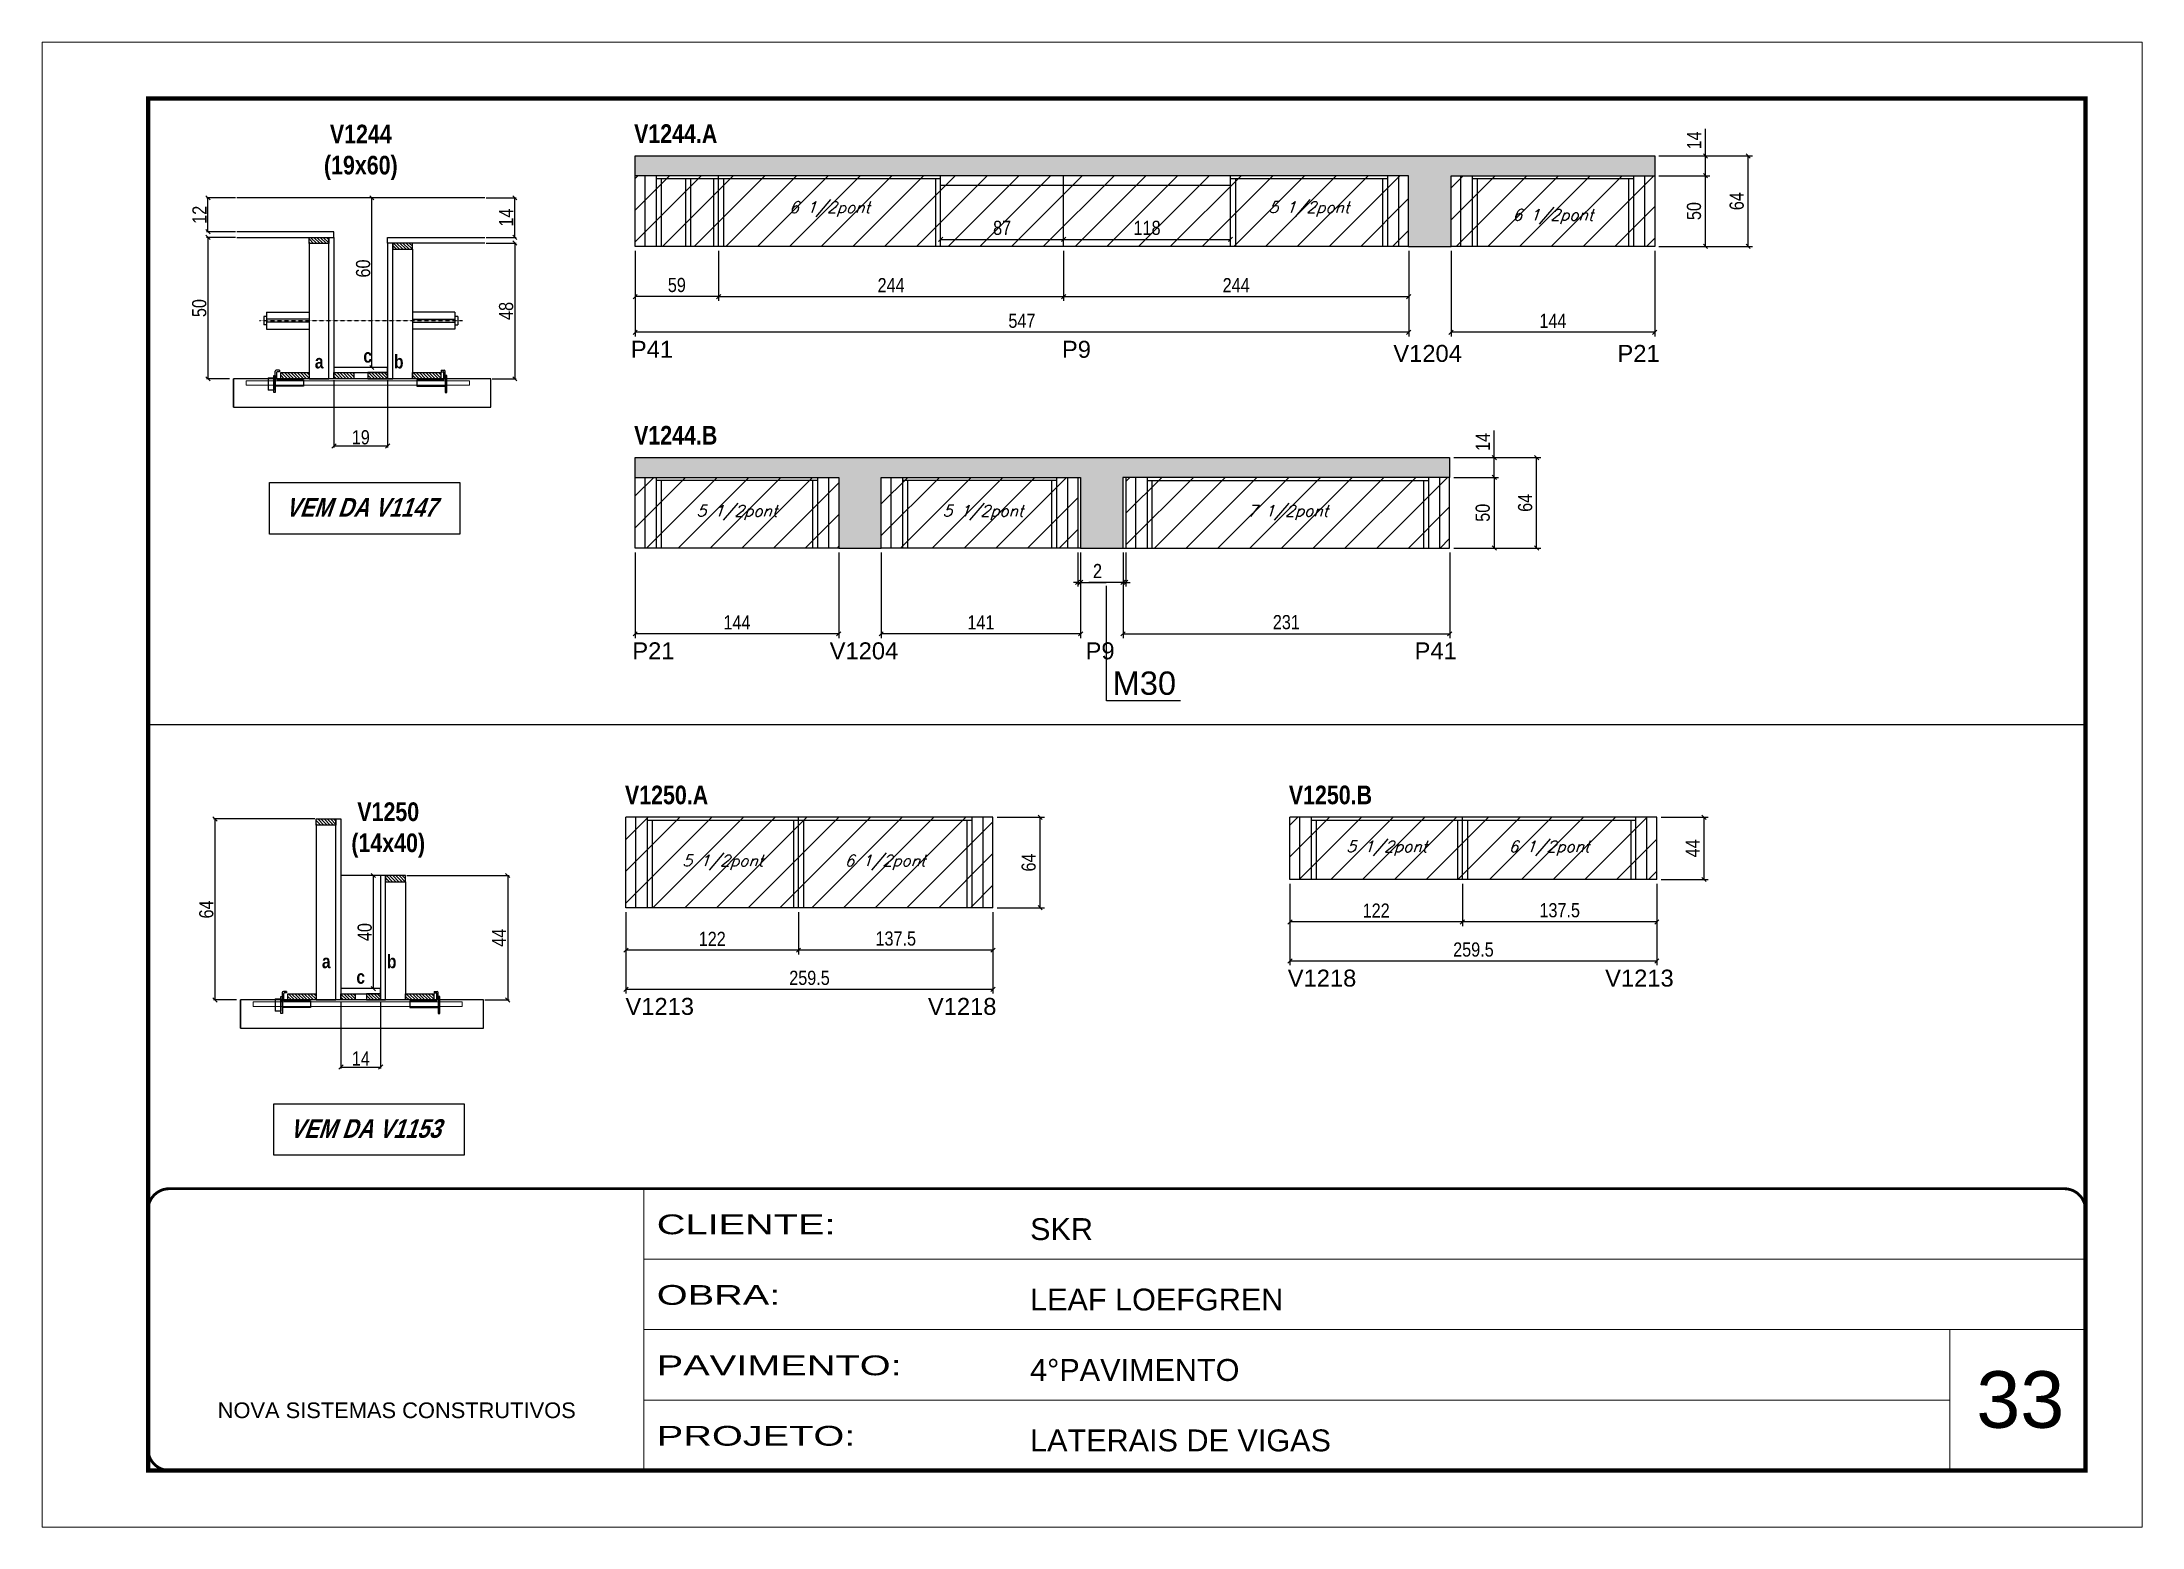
# Model space of a CAD drawing. Extents: x 3309 to 9563, y -2522 to 14608.
# Drawn here: x 3309 to 4794, y 4369 to 5419 of the extents above; entities that cross this region are included whole.
import ezdxf

# ---------------------------------------------------------------- set-up
doc = ezdxf.new("R2010")
doc.units = 0
for name, pattern in [('CONTINUO', [0]), ('DASHED', [0.75, 0.5, -0.25]), ('HIDDEN', [0.375, 0.25, -0.125])]:
    doc.linetypes.add(name, pattern=pattern)
for name, color, linetype in [('5', 5, 'Continuous'), ('barrote', 251, 'Continuous'), ('COTA', 241, 'Continuous'), ('detalhes', 4, 'Continuous'), ('NOMENCLATURA', 7, 'Continuous'), ('Painéis', 200, 'Continuous'), ('presilha', 1, 'Continuous'), ('SARR_2.2x10', 60, 'Continuous'), ('SARR_2.2x7', 40, 'Continuous'), ('SARR_3.5x7', 81, 'Continuous'), ('TENSOR', 3, 'Continuous'), ('texto', 7, 'Continuous')]:
    doc.layers.add(name, color=color, linetype=linetype)
for name, color, linetype, lineweight in [('CARIMBO', 255, 'Continuous', 9), ('CONCRETO', 251, 'Continuous', 25), ('Folhas', 255, 'Continuous', 9), ('Hachura', 251, 'Continuous', 9), ('SARRAFO DE PRESSAO', 251, 'DASHED', 9), ('SCO-___-LAJ', 2, 'Continuous', 0)]:
    doc.layers.add(name, color=color, linetype=linetype, lineweight=lineweight)
doc.styles.add('ARIAL', font='arial.ttf')
doc.styles.add('COTA TECNICA', font='techl___.ttf', dxfattribs={"height": 10})
doc.styles.add('COTA TECNICA 2X', font='techl___.ttf', dxfattribs={"height": 10})
doc.styles.add('Romans', font='romans.shx')
doc.styles.get("Standard").update_dxf_attribs({"font": 'arial.ttf'})
doc.styles.add('TECNICA', font='techb___.ttf', dxfattribs={"height": 10})
doc.styles.add('Tecnologia', font='')
doc.styles.get('Tecnologia').set_extended_font_data('Forgotten Futurist')
doc.dimstyles.new('PAINEL', dxfattribs={"dimtxt": 10, "dimasz": 3, "dimexe": 3, "dimexo": 3, "dimgap": 3, "dimtad": 1, "dimdec": 1, "dimzin": 12, "dimdsep": 46, "dimtxsty": 'COTA TECNICA', "dimblk1": 'OBLIQUE', "dimblk2": 'OBLIQUE', "dimsah": 1, "dimcen": 0.9, "dimclrd": 4, "dimclre": 4, "dimclrt": 240, "dimadec": 1, "dimazin": 3, "dimtfac": 1, "dimtdec": 1, "dimtmove": 0, "dimatfit": 3, "dimfxl": 1, "dimtolj": 1, "dimtzin": 12, "dimarcsym": 0})
doc.dimstyles.new('SECAO', dxfattribs={"dimscale": 0.333333, "dimtxt": 5, "dimasz": 9, "dimexe": 3, "dimexo": 3, "dimgap": 3, "dimtad": 1, "dimdec": 1, "dimlfac": 0.5, "dimzin": 12, "dimdsep": 46, "dimtxsty": 'COTA TECNICA 2X', "dimblk1": 'OBLIQUE', "dimblk2": 'OBLIQUE', "dimsah": 1, "dimcen": 0.9, "dimclrd": 4, "dimclre": 4, "dimclrt": 240, "dimadec": 1, "dimazin": 3, "dimtfac": 1, "dimtdec": 1, "dimtmove": 0, "dimatfit": 3, "dimfxl": 1, "dimtolj": 1, "dimtzin": 12, "dimarcsym": 0})
pattern_1 = [(135, (36751.3265, -118331.0665), (-1.122532015, -1.122532015), [])]

msp = doc.modelspace()

# ---------------------------------------------------------------- texts
at = {"layer": '5', "linetype": 'Continuous'}
for s, p in [('P41', (3725.77, 5195.99)), ('P9', (4030.62, 5195.99)), ('V1204', (4264.95, 5193.07)), ('P21', (4423.46, 5193.07)), ('P21', (3726.82, 4982.77)), ('V1204', (3866.37, 4982.77)), ('P9', (4047.35, 4982.77)), ('P41', (4279.99, 4982.77)), ('V1218', (4190.3, 4751.37)), ('V1213', (4414.75, 4751.37)), ('V1213', (3721.97, 4731.37)), ('V1218', (3935.83, 4731.37))]:
    msp.add_text(s, height=12, rotation=359.99996, dxfattribs=at).set_placement(p)
at = {"layer": 'CARIMBO', "style": 'ARIAL'}
msp.add_text('33', height=40, dxfattribs=at).set_placement((4677.23, 4439.4))
at = {"layer": 'detalhes', "style": 'TECNICA'}
for s, p in [('c', (3536.61, 5192.57)), ('b', (3558.29, 5188.45)), ('a', (3502.31, 5188.46)), ('a', (3507.31, 4764.36, 0)), ('b', (3553.29, 4764.35, 0)), ('c', (3531.68, 4753.4, 0))]:
    msp.add_text(s, height=9.6, dxfattribs=at).set_placement(p)
at = {"layer": 'NOMENCLATURA', "style": 'TECNICA'}
for s, p in [('V1244.A', (3728.07, 5347.88)), ('V1244.B', (3728.07, 5134.62)), ('V1250.A', (3721.6, 4880.28)), ('V1250.B', (4191.08, 4880.28))]:
    msp.add_text(s, height=13.2, dxfattribs=at).set_placement(p)
at = {"layer": 'NOMENCLATURA', "linetype": 'Continuous'}
msp.add_text('M30', height=16.5, dxfattribs=at).set_placement((4066.49, 4957.66))
at = {"layer": 'NOMENCLATURA', "char_height": 13.2, "attachment_point": 2, "style": 'TECNICA'}
for s, insert in [('V1244\\P(19x60)', (3534.82, 5360.8)), ('V1250\\P(14x40)', (3554.2, 4881.62, 0))]:
    msp.add_mtext_dynamic_manual_height_columns(s, width=300.2766, gutter_width=1, heights=[0], dxfattribs=dict(at, insert=insert))
at = {"layer": 'NOMENCLATURA', "char_height": 13.2, "width": 300.2766, "attachment_point": 2, "style": 'TECNICA'}
for s, insert in [('{\\Q19;VEM DA V1147}', (3534.79, 5096.78)), ('{\\Q19;VEM DA V1153}', (3537.83, 4657.6))]:
    msp.add_mtext(s, dxfattribs=dict(at, insert=insert))
at = {"layer": 'texto', "color": 2, "char_height": 8, "attachment_point": 5, "style": 'Romans'}
for s, insert in [('{\\Q19;\\C256;6 1/2pont}', (3866.29, 5301.06)), ('{\\Q19;\\C256;5 1/2pont}', (4205.29, 5301.06)), ('{\\Q19;\\C256;6 1/2pont}', (4377.79, 5295.69)), ('{\\Q19;\\C256;5 1/2pont}', (3800.79, 5086.44)), ('{\\Q19;\\C256;5 1/2pont}', (3974.79, 5086.44)), ('{\\Q19;\\C256;7 1/2pont}', (4190.29, 5086.44)), ('{\\Q19;\\C256;5 1/2pont}', (4260.3, 4849.1)), ('{\\Q19;\\C256;6 1/2pont}', (4375.05, 4849.1)), ('{\\Q19;\\C256;5 1/2pont}', (3790.81, 4839.1)), ('{\\Q19;\\C256;6 1/2pont}', (3905.56, 4839.1))]:
    msp.add_mtext(s, dxfattribs=dict(at, insert=insert))

# ---------------------------------------------------------------- blocks, each defined once
blk = doc.blocks.new('9999999999')
at = {"color": 30, "linetype": 'CONTINUO'}
for p, q in [((98564.6, 34230.2), (98564.6, 34429.4)), ((98564.6, 34379.6), (99584, 34379.6)), ((98564.6, 34329.8), (99488, 34329.8)), ((99584, 34329.8), (99488, 34329.8)), ((99488, 34329.8), (99488, 34230.2)), ((98564.6, 34280), (99488, 34280))]:
    blk.add_line(p, q, dxfattribs=at)
at = {"color": 30, "linetype": 'CONTINUO', "const_width": 2}
blk.add_lwpolyline([(99584, 34230.2), (99584, 34414.4, 0.414214), (99569, 34429.4), (98229, 34429.4, 0.414214), (98214, 34414.4), (98214, 34245.2, 0.414214), (98229, 34230.2), (99584, 34230.2)], format="xyb", dxfattribs=at)
at = {"layer": 'Folhas'}
blk.add_lwpolyline([(98139, 34190.2), (99624, 34190.2), (99624, 35240.2), (98139, 35240.2)], close=True, dxfattribs=at)
at = {"layer": 'Folhas', "color": 30, "const_width": 3}
blk.add_lwpolyline([(98214, 34230.2), (99584, 34230.2), (99584, 35200.2), (98214, 35200.2)], close=True, dxfattribs=at)
at = {"color": 7, "linetype": 'Continuous', "ltscale": 5, "style": 'ARIAL'}
for s, height, p in [('SKR', 15.48, (98837.7, 34393.1)), ('LEAF LOEFGREN', 15.483, (98837.7, 34343.3)), ('4°PAVIMENTO', 15.483, (98837.7, 34293.5)), ('NOVA SISTEMAS CONSTRUTIVOS', 11.059, (98263.2, 34267.2)), ('LATERAIS DE VIGAS', 15.483, (98837.7, 34243.7))]:
    blk.add_text(s, height=height, dxfattribs=at).set_placement(p)
at = {"layer": 'Folhas', "color": 7, "style": 'Tecnologia', "width": 1.5}
for s, p in [('CLIENTE:', (98573.7, 34397.2)), ('OBRA:', (98573.7, 34347.3)), ('PAVIMENTO:', (98573.7, 34297.5)), ('PROJETO:', (98573.7, 34247.7))]:
    blk.add_text(s, height=14, dxfattribs=at).set_placement(p)
blk = doc.blocks.new('_Oblique')
at = {"color": 0, "linetype": 'ByBlock', "lineweight": -2}
blk.add_line((-0.5, -0.5), (0.5, 0.5), dxfattribs=at)
blk = doc.blocks.new('*D1114')
at = {"layer": 'COTA', "color": 4, "lineweight": -2, "transparency": 16777216}
for p, q in [((3515.8, 5180.1), (3515.8, 5132.6)), ((3553.8, 5180.1), (3553.8, 5132.6)), ((3553.8, 5133.6), (3515.8, 5133.6))]:
    blk.add_line(p, q, dxfattribs=at)
at = {"layer": 'Defpoints', "color": 0, "transparency": 16777216}
for p in [(3515.8, 5181.1), (3553.8, 5181.1), (3515.8, 5133.6)]:
    blk.add_point(p, dxfattribs=at)
at = {"layer": 'COTA', "color": 4, "lineweight": -2, "transparency": 16777216, "xscale": 3, "yscale": 3, "zscale": 3, "rotation": 180}
blk.add_blockref('_Oblique', (3515.8, 5133.6), dxfattribs=at)
at = {"layer": 'COTA', "color": 4, "lineweight": -2, "transparency": 16777216, "xscale": 3, "yscale": 3, "zscale": 3}
blk.add_blockref('_Oblique', (3553.8, 5133.6), dxfattribs=at)
at = {"layer": 'COTA', "color": 240, "transparency": 16777216, "insert": (3534.8, 5139.7), "char_height": 10, "attachment_point": 5, "style": 'COTA TECNICA 2X'}
blk.add_mtext('\\A1;19', dxfattribs=at)
blk = doc.blocks.new('PRESILHA METÁLICA 1')
at = {"layer": 'presilha'}
for p, q in [((0, 13), (6, 13)), ((0, 13), (0, 0)), ((6, 0), (0, 0)), ((6, 15.5), (7.5, 15.5)), ((6, -2.5), (6, 15.5)), ((6, 13), (6, 0)), ((7.5, 10.6), (7.5, 19.9)), ((7.5, 15.5), (7.5, -2.5)), ((37.5, 4.1), (7.5, 4.1)), ((12, 21), (8.6, 21)), ((9, 11.6), (9, 18.9)), ((12, 19.5), (9.6, 19.5)), ((37.5, 11), (9.6, 11)), ((12, 21), (12, 19.5)), ((37.5, 11), (37.5, 4.1)), ((7.5, -2.5), (6, -2.5))]:
    blk.add_line(p, q, dxfattribs=at)
for centre, radius, start, end in [((8.6, 19.9), 1.14, 90, 180), ((9.6, 18.9), 0.57, 90, 180), ((9.6, 11.6), 0.57, 180, 270)]:
    blk.add_arc(centre, radius, start, end, dxfattribs=at)
blk = doc.blocks.new('PRESILHA METÁLICA 2')
at = {"layer": 'presilha'}
for p, q in [((-5.2, 23.5), (-5.2, 22)), ((-5.2, 23.5), (-1.9, 23.5)), ((-0.8, 14.6), (-0.8, 22.4)), ((-30.8, 13.5), (-30.8, 6.6)), ((-30.8, 13.5), (-2.8, 13.5)), ((-30.8, 6.6), (-0.8, 6.6)), ((-5.2, 22), (-2.8, 22)), ((-2.2, 14.1), (-2.2, 21.4)), ((0.8, 18), (-0.8, 18)), ((-0.8, 18), (-0.8, 0)), ((-0.8, 0), (0.8, 0)), ((0.8, 0), (0.8, 18))]:
    blk.add_line(p, q, dxfattribs=at)
for centre, radius, start, end in [((-1.9, 22.4), 1.14, 0, 90), ((-2.8, 21.4), 0.57, 0, 90), ((-2.8, 14.1), 0.57, 270, 0)]:
    blk.add_arc(centre, radius, start, end, dxfattribs=at)
blk = doc.blocks.new('*D1115')
at = {"layer": 'COTA', "color": 4, "lineweight": -2, "transparency": 16777216}
for p, q in [((3446.1, 5281.1), (3425.7, 5281.1)), ((3426.7, 5281.1), (3426.7, 5181.1)), ((3442, 5181.1), (3425.7, 5181.1))]:
    blk.add_line(p, q, dxfattribs=at)
at = {"layer": 'Defpoints', "color": 0, "transparency": 16777216}
for p in [(3447.1, 5281.1), (3426.7, 5181.1), (3443, 5181.1)]:
    blk.add_point(p, dxfattribs=at)
at = {"layer": 'COTA', "color": 4, "lineweight": -2, "transparency": 16777216, "xscale": 3, "yscale": 3, "zscale": 3}
for p, rotation in [((3426.7, 5281.1), 90), ((3426.7, 5181.1), 270)]:
    blk.add_blockref('_Oblique', p, dxfattribs=dict(at, rotation=rotation))
at = {"layer": 'COTA', "color": 240, "transparency": 16777216, "insert": (3420.6, 5231.1), "char_height": 10, "attachment_point": 5, "rotation": 90, "style": 'COTA TECNICA 2X'}
blk.add_mtext('\\A1;50', dxfattribs=at)
blk = doc.blocks.new('*D1116')
at = {"layer": 'COTA', "color": 4, "lineweight": -2, "transparency": 16777216}
for p, q in [((3623.5, 5277.1), (3644.7, 5277.1)), ((3643.7, 5277.1), (3643.7, 5181.1)), ((3627.6, 5181.1), (3644.7, 5181.1))]:
    blk.add_line(p, q, dxfattribs=at)
at = {"layer": 'Defpoints', "color": 0, "transparency": 16777216}
for p in [(3622.5, 5277.1), (3626.6, 5181.1), (3643.7, 5181.1)]:
    blk.add_point(p, dxfattribs=at)
at = {"layer": 'COTA', "color": 4, "lineweight": -2, "transparency": 16777216, "xscale": 3, "yscale": 3, "zscale": 3}
for p, rotation in [((3643.7, 5277.1), 90), ((3643.7, 5181.1), 270)]:
    blk.add_blockref('_Oblique', p, dxfattribs=dict(at, rotation=rotation))
at = {"layer": 'COTA', "color": 240, "transparency": 16777216, "insert": (3637.6, 5229.1), "char_height": 10, "attachment_point": 5, "rotation": 90, "style": 'COTA TECNICA 2X'}
blk.add_mtext('\\A1;48', dxfattribs=at)
blk = doc.blocks.new('*D1117')
at = {"layer": 'COTA', "color": 4, "lineweight": -2, "transparency": 16777216}
for p, q in [((3552.8, 5309.1), (3541.6, 5309.1)), ((3542.6, 5189.1), (3542.6, 5309.1)), ((3552.8, 5189.1), (3541.6, 5189.1))]:
    blk.add_line(p, q, dxfattribs=at)
at = {"layer": 'Defpoints', "color": 0, "transparency": 16777216}
for p in [(3542.6, 5309.1), (3553.8, 5309.1), (3553.8, 5189.1)]:
    blk.add_point(p, dxfattribs=at)
at = {"layer": 'COTA', "color": 4, "lineweight": -2, "transparency": 16777216, "xscale": 3, "yscale": 3, "zscale": 3}
for p, rotation in [((3542.6, 5309.1), 90), ((3542.6, 5189.1), 270)]:
    blk.add_blockref('_Oblique', p, dxfattribs=dict(at, rotation=rotation))
at = {"layer": 'COTA', "color": 240, "transparency": 16777216, "insert": (3536.5, 5259.1), "char_height": 10, "attachment_point": 5, "rotation": 90, "style": 'COTA TECNICA 2X'}
blk.add_mtext('\\A1;60', dxfattribs=at)
blk = doc.blocks.new('*D1118')
at = {"layer": 'COTA', "color": 4, "lineweight": -2, "transparency": 16777216}
for p, q in [((3623.5, 5309.1), (3644.7, 5309.1)), ((3643.7, 5281.1), (3643.7, 5309.1)), ((3623.5, 5281.1), (3644.7, 5281.1))]:
    blk.add_line(p, q, dxfattribs=at)
at = {"layer": 'Defpoints', "color": 0, "transparency": 16777216}
for p in [(3622.5, 5309.1), (3643.7, 5309.1), (3622.5, 5281.1)]:
    blk.add_point(p, dxfattribs=at)
at = {"layer": 'COTA', "color": 4, "lineweight": -2, "transparency": 16777216, "xscale": 3, "yscale": 3, "zscale": 3}
for p, rotation in [((3643.7, 5309.1), 90), ((3643.7, 5281.1), 270)]:
    blk.add_blockref('_Oblique', p, dxfattribs=dict(at, rotation=rotation))
at = {"layer": 'COTA', "color": 240, "transparency": 16777216, "insert": (3637.6, 5295.1), "char_height": 10, "attachment_point": 5, "rotation": 90, "style": 'COTA TECNICA 2X'}
blk.add_mtext('\\A1;14', dxfattribs=at)
blk = doc.blocks.new('*D1119')
at = {"layer": 'COTA', "color": 4, "lineweight": -2, "transparency": 16777216}
for p, q in [((3446.1, 5309.1), (3425.7, 5309.1)), ((3426.7, 5285.1), (3426.7, 5309.1)), ((3446.1, 5285.1), (3425.7, 5285.1))]:
    blk.add_line(p, q, dxfattribs=at)
at = {"layer": 'Defpoints', "color": 0, "transparency": 16777216}
for p in [(3426.7, 5309.1), (3447.1, 5309.1), (3447.1, 5285.1)]:
    blk.add_point(p, dxfattribs=at)
at = {"layer": 'COTA', "color": 4, "lineweight": -2, "transparency": 16777216, "xscale": 3, "yscale": 3, "zscale": 3}
for p, rotation in [((3426.7, 5309.1), 90), ((3426.7, 5285.1), 270)]:
    blk.add_blockref('_Oblique', p, dxfattribs=dict(at, rotation=rotation))
at = {"layer": 'COTA', "color": 240, "transparency": 16777216, "insert": (3420.7, 5297.1), "char_height": 10, "attachment_point": 5, "rotation": 90, "style": 'COTA TECNICA 2X'}
blk.add_mtext('\\A1;12', dxfattribs=at)
blk = doc.blocks.new('*D1120')
at = {"layer": 'COTA', "color": 4, "linetype": 'ByBlock', "lineweight": -2, "transparency": 16777216}
for p, q in [((3728.8, 5271.7), (3728.8, 5236.2)), ((3787.8, 5271.7), (3787.8, 5236.2)), ((3787.8, 5239.2), (3728.8, 5239.2))]:
    blk.add_line(p, q, dxfattribs=at)
at = {"layer": 'Defpoints', "color": 0, "linetype": 'ByBlock', "transparency": 16777216}
for p in [(3728.8, 5274.7), (3787.8, 5274.7), (3728.8, 5239.2)]:
    blk.add_point(p, dxfattribs=at)
at = {"layer": 'COTA', "color": 4, "linetype": 'ByBlock', "lineweight": -2, "transparency": 16777216, "xscale": 3, "yscale": 3, "zscale": 3, "rotation": 180}
blk.add_blockref('_Oblique', (3728.8, 5239.2), dxfattribs=at)
at = {"layer": 'COTA', "color": 4, "linetype": 'ByBlock', "lineweight": -2, "transparency": 16777216, "xscale": 3, "yscale": 3, "zscale": 3}
blk.add_blockref('_Oblique', (3787.8, 5239.2), dxfattribs=at)
at = {"layer": 'COTA', "color": 240, "linetype": 'ByBlock', "transparency": 16777216, "insert": (3758.3, 5247.4), "char_height": 10, "attachment_point": 5, "style": 'COTA TECNICA'}
blk.add_mtext('\\A1;59', dxfattribs=at)
blk = doc.blocks.new('*D1122')
at = {"layer": 'COTA', "color": 4, "linetype": 'ByBlock', "lineweight": -2, "transparency": 16777216}
for p, q in [((3728.8, 5271.7), (3728.8, 5211)), ((4275.8, 5271.7), (4275.8, 5211)), ((4275.8, 5214), (3728.8, 5214))]:
    blk.add_line(p, q, dxfattribs=at)
at = {"layer": 'Defpoints', "color": 0, "linetype": 'ByBlock', "transparency": 16777216}
for p in [(3728.8, 5274.7), (4275.8, 5274.7), (3728.8, 5214)]:
    blk.add_point(p, dxfattribs=at)
at = {"layer": 'COTA', "color": 4, "linetype": 'ByBlock', "lineweight": -2, "transparency": 16777216, "xscale": 3, "yscale": 3, "zscale": 3, "rotation": 180}
blk.add_blockref('_Oblique', (3728.8, 5214), dxfattribs=at)
at = {"layer": 'COTA', "color": 4, "linetype": 'ByBlock', "lineweight": -2, "transparency": 16777216, "xscale": 3, "yscale": 3, "zscale": 3}
blk.add_blockref('_Oblique', (4275.8, 5214), dxfattribs=at)
at = {"layer": 'COTA', "color": 240, "linetype": 'ByBlock', "transparency": 16777216, "insert": (4002.3, 5222.1), "char_height": 10, "attachment_point": 5, "style": 'COTA TECNICA'}
blk.add_mtext('\\A1;547', dxfattribs=at)
blk = doc.blocks.new('*D1121')
at = {"layer": 'COTA', "color": 4, "lineweight": -2, "transparency": 16777216}
for p, q in [((3787.8, 5271.7), (3787.8, 5236.2)), ((4031.8, 5271.7), (4031.8, 5236.2)), ((3787.8, 5239.2), (4031.8, 5239.2))]:
    blk.add_line(p, q, dxfattribs=at)
at = {"layer": 'Defpoints', "color": 0, "transparency": 16777216}
for p in [(3787.8, 5274.7, 0), (4031.8, 5274.7, 0), (4031.8, 5239.2)]:
    blk.add_point(p, dxfattribs=at)
at = {"layer": 'COTA', "color": 4, "lineweight": -2, "transparency": 16777216, "xscale": 3, "yscale": 3, "zscale": 3, "rotation": 180}
blk.add_blockref('_Oblique', (3787.8, 5239.2), dxfattribs=at)
at = {"layer": 'COTA', "color": 4, "lineweight": -2, "transparency": 16777216, "xscale": 3, "yscale": 3, "zscale": 3}
blk.add_blockref('_Oblique', (4031.8, 5239.2), dxfattribs=at)
at = {"layer": 'COTA', "color": 240, "transparency": 16777216, "insert": (3909.8, 5247.3), "char_height": 10, "attachment_point": 5, "style": 'COTA TECNICA'}
blk.add_mtext('\\A1;244', dxfattribs=at)
blk = doc.blocks.new('*D1123')
at = {"layer": 'COTA', "color": 4, "lineweight": -2, "transparency": 16777216}
for p, q in [((4031.8, 5271.7), (4031.8, 5236.2)), ((4275.8, 5271.7), (4275.8, 5236.2)), ((4031.8, 5239.2), (4275.8, 5239.2))]:
    blk.add_line(p, q, dxfattribs=at)
at = {"layer": 'Defpoints', "color": 0, "transparency": 16777216}
for p in [(4031.8, 5274.7, 0), (4275.8, 5274.7, 0), (4275.8, 5239.2)]:
    blk.add_point(p, dxfattribs=at)
at = {"layer": 'COTA', "color": 4, "lineweight": -2, "transparency": 16777216, "xscale": 3, "yscale": 3, "zscale": 3, "rotation": 180}
blk.add_blockref('_Oblique', (4031.8, 5239.2), dxfattribs=at)
at = {"layer": 'COTA', "color": 4, "lineweight": -2, "transparency": 16777216, "xscale": 3, "yscale": 3, "zscale": 3}
blk.add_blockref('_Oblique', (4275.8, 5239.2), dxfattribs=at)
at = {"layer": 'COTA', "color": 240, "transparency": 16777216, "insert": (4153.8, 5247.3), "char_height": 10, "attachment_point": 5, "style": 'COTA TECNICA'}
blk.add_mtext('\\A1;244', dxfattribs=at)
blk = doc.blocks.new('*D1127')
at = {"layer": 'COTA', "color": 4, "lineweight": -2, "transparency": 16777216}
for p, q in [((4305.8, 5271.7), (4305.8, 5211)), ((4449.8, 5271.7), (4449.8, 5211)), ((4449.8, 5214), (4305.8, 5214))]:
    blk.add_line(p, q, dxfattribs=at)
at = {"layer": 'Defpoints', "color": 0, "transparency": 16777216}
for p in [(4305.8, 5274.7), (4449.8, 5274.7), (4305.8, 5214)]:
    blk.add_point(p, dxfattribs=at)
at = {"layer": 'COTA', "color": 4, "lineweight": -2, "transparency": 16777216, "xscale": 3, "yscale": 3, "zscale": 3, "rotation": 180}
blk.add_blockref('_Oblique', (4305.8, 5214), dxfattribs=at)
at = {"layer": 'COTA', "color": 4, "lineweight": -2, "transparency": 16777216, "xscale": 3, "yscale": 3, "zscale": 3}
blk.add_blockref('_Oblique', (4449.8, 5214), dxfattribs=at)
at = {"layer": 'COTA', "color": 240, "transparency": 16777216, "insert": (4377.8, 5222.1), "char_height": 10, "attachment_point": 5, "style": 'COTA TECNICA'}
blk.add_mtext('\\A1;144', dxfattribs=at)
blk = doc.blocks.new('*D1128')
at = {"layer": 'COTA', "color": 4, "lineweight": -2, "transparency": 16777216}
for p, q in [((4452.8, 5324.7), (4488.7, 5324.7)), ((4485.7, 5274.7), (4485.7, 5324.7)), ((4452.8, 5274.7), (4488.7, 5274.7))]:
    blk.add_line(p, q, dxfattribs=at)
at = {"layer": 'Defpoints', "color": 0, "transparency": 16777216}
for p in [(4449.8, 5324.7), (4485.7, 5324.7), (4449.8, 5274.7)]:
    blk.add_point(p, dxfattribs=at)
at = {"layer": 'COTA', "color": 4, "lineweight": -2, "transparency": 16777216, "xscale": 3, "yscale": 3, "zscale": 3}
for p, rotation in [((4485.7, 5324.7), 90), ((4485.7, 5274.7), 270)]:
    blk.add_blockref('_Oblique', p, dxfattribs=dict(at, rotation=rotation))
at = {"layer": 'COTA', "color": 240, "transparency": 16777216, "insert": (4477.6, 5299.7), "char_height": 10, "attachment_point": 5, "rotation": 90, "style": 'COTA TECNICA'}
blk.add_mtext('\\A1;50', dxfattribs=at)
blk = doc.blocks.new('*D1129')
at = {"layer": 'COTA', "color": 4, "lineweight": -2, "transparency": 16777216}
for p, q in [((4485.7, 5338.7), (4485.7, 5357.8)), ((4452.8, 5338.7), (4488.7, 5338.7)), ((4485.7, 5324.7), (4485.7, 5338.7)), ((4452.8, 5324.7), (4488.7, 5324.7))]:
    blk.add_line(p, q, dxfattribs=at)
at = {"layer": 'Defpoints', "color": 0, "transparency": 16777216}
for p in [(4449.8, 5338.7), (4485.7, 5338.7), (4449.8, 5324.7)]:
    blk.add_point(p, dxfattribs=at)
at = {"layer": 'COTA', "color": 4, "lineweight": -2, "transparency": 16777216, "xscale": 3, "yscale": 3, "zscale": 3}
for p, rotation in [((4485.7, 5338.7), 90), ((4485.7, 5324.7), 270)]:
    blk.add_blockref('_Oblique', p, dxfattribs=dict(at, rotation=rotation))
at = {"layer": 'COTA', "color": 240, "transparency": 16777216, "insert": (4477.7, 5349.7), "char_height": 10, "attachment_point": 5, "rotation": 90, "style": 'COTA TECNICA'}
blk.add_mtext('\\A1;14', dxfattribs=at)
blk = doc.blocks.new('*D1130')
at = {"layer": 'COTA', "color": 4, "lineweight": -2, "transparency": 16777216}
for p, q in [((4452.8, 5338.7), (4518.9, 5338.7)), ((4515.9, 5274.7), (4515.9, 5338.7)), ((4452.8, 5274.7), (4518.9, 5274.7))]:
    blk.add_line(p, q, dxfattribs=at)
at = {"layer": 'Defpoints', "color": 0, "transparency": 16777216}
for p in [(4449.8, 5338.7), (4515.9, 5338.7), (4449.8, 5274.7)]:
    blk.add_point(p, dxfattribs=at)
at = {"layer": 'COTA', "color": 4, "lineweight": -2, "transparency": 16777216, "xscale": 3, "yscale": 3, "zscale": 3}
for p, rotation in [((4515.9, 5338.7), 90), ((4515.9, 5274.7), 270)]:
    blk.add_blockref('_Oblique', p, dxfattribs=dict(at, rotation=rotation))
at = {"layer": 'COTA', "color": 240, "transparency": 16777216, "insert": (4507.8, 5306.7), "char_height": 10, "attachment_point": 5, "rotation": 90, "style": 'COTA TECNICA'}
blk.add_mtext('\\A1;64', dxfattribs=at)
blk = doc.blocks.new('*D1133')
at = {"layer": 'COTA', "color": 4, "lineweight": -2, "transparency": 16777216}
for p, q in [((3944.8, 5277.7), (3944.8, 5282.7)), ((3944.8, 5279.7), (4031.8, 5279.7)), ((4031.8, 5277.7), (4031.8, 5282.7))]:
    blk.add_line(p, q, dxfattribs=at)
at = {"layer": 'Defpoints', "color": 0, "transparency": 16777216}
for p in [(3944.8, 5274.7), (4031.8, 5279.7), (4031.8, 5274.7)]:
    blk.add_point(p, dxfattribs=at)
at = {"layer": 'COTA', "color": 4, "lineweight": -2, "transparency": 16777216, "xscale": 3, "yscale": 3, "zscale": 3, "rotation": 180}
blk.add_blockref('_Oblique', (3944.8, 5279.7), dxfattribs=at)
at = {"layer": 'COTA', "color": 4, "lineweight": -2, "transparency": 16777216, "xscale": 3, "yscale": 3, "zscale": 3}
blk.add_blockref('_Oblique', (4031.8, 5279.7), dxfattribs=at)
at = {"layer": 'COTA', "color": 240, "transparency": 16777216, "insert": (3988.3, 5287.8), "char_height": 10, "attachment_point": 5, "style": 'COTA TECNICA'}
blk.add_mtext('\\A1;87', dxfattribs=at)
blk = doc.blocks.new('*D1134')
at = {"layer": 'COTA', "color": 4, "lineweight": -2, "transparency": 16777216}
for p, q in [((4031.8, 5277.7), (4031.8, 5282.7)), ((4031.8, 5279.7), (4149.8, 5279.7)), ((4149.8, 5277.7), (4149.8, 5282.7))]:
    blk.add_line(p, q, dxfattribs=at)
at = {"layer": 'Defpoints', "color": 0, "transparency": 16777216}
for p in [(4031.8, 5274.7), (4149.8, 5279.7), (4149.8, 5274.7)]:
    blk.add_point(p, dxfattribs=at)
at = {"layer": 'COTA', "color": 4, "lineweight": -2, "transparency": 16777216, "xscale": 3, "yscale": 3, "zscale": 3, "rotation": 180}
blk.add_blockref('_Oblique', (4031.8, 5279.7), dxfattribs=at)
at = {"layer": 'COTA', "color": 4, "lineweight": -2, "transparency": 16777216, "xscale": 3, "yscale": 3, "zscale": 3}
blk.add_blockref('_Oblique', (4149.8, 5279.7), dxfattribs=at)
at = {"layer": 'COTA', "color": 240, "transparency": 16777216, "insert": (4090.8, 5287.8), "char_height": 10, "attachment_point": 5, "style": 'COTA TECNICA'}
blk.add_mtext('\\A1;118', dxfattribs=at)
blk = doc.blocks.new('*D1135')
at = {"layer": 'COTA', "color": 4, "lineweight": -2, "transparency": 16777216}
for p, q in [((3728.8, 5058.4), (3728.8, 4997.8)), ((3872.8, 5058.4), (3872.8, 4997.8)), ((3872.8, 5000.8), (3728.8, 5000.8))]:
    blk.add_line(p, q, dxfattribs=at)
at = {"layer": 'Defpoints', "color": 0, "transparency": 16777216}
for p in [(3728.8, 5061.4), (3872.8, 5061.4), (3728.8, 5000.8)]:
    blk.add_point(p, dxfattribs=at)
at = {"layer": 'COTA', "color": 4, "lineweight": -2, "transparency": 16777216, "xscale": 3, "yscale": 3, "zscale": 3, "rotation": 180}
blk.add_blockref('_Oblique', (3728.8, 5000.8), dxfattribs=at)
at = {"layer": 'COTA', "color": 4, "lineweight": -2, "transparency": 16777216, "xscale": 3, "yscale": 3, "zscale": 3}
blk.add_blockref('_Oblique', (3872.8, 5000.8), dxfattribs=at)
at = {"layer": 'COTA', "color": 240, "transparency": 16777216, "insert": (3800.8, 5008.9), "char_height": 10, "attachment_point": 5, "style": 'COTA TECNICA'}
blk.add_mtext('\\A1;144', dxfattribs=at)
blk = doc.blocks.new('*D1136')
at = {"layer": 'COTA', "color": 4, "lineweight": -2, "transparency": 16777216}
for p, q in [((3902.8, 5058.4), (3902.8, 4997.8)), ((4043.8, 5058.4), (4043.8, 4997.8)), ((4043.8, 5000.8), (3902.8, 5000.8))]:
    blk.add_line(p, q, dxfattribs=at)
at = {"layer": 'Defpoints', "color": 0, "transparency": 16777216}
for p in [(3902.8, 5061.4), (4043.8, 5061.4), (3902.8, 5000.8)]:
    blk.add_point(p, dxfattribs=at)
at = {"layer": 'COTA', "color": 4, "lineweight": -2, "transparency": 16777216, "xscale": 3, "yscale": 3, "zscale": 3, "rotation": 180}
blk.add_blockref('_Oblique', (3902.8, 5000.8), dxfattribs=at)
at = {"layer": 'COTA', "color": 4, "lineweight": -2, "transparency": 16777216, "xscale": 3, "yscale": 3, "zscale": 3}
blk.add_blockref('_Oblique', (4043.8, 5000.8), dxfattribs=at)
at = {"layer": 'COTA', "color": 240, "transparency": 16777216, "insert": (3973.3, 5008.9), "char_height": 10, "attachment_point": 5, "style": 'COTA TECNICA'}
blk.add_mtext('\\A1;141', dxfattribs=at)
blk = doc.blocks.new('*D1137')
at = {"layer": 'COTA', "color": 4, "lineweight": -2, "transparency": 16777216}
for p, q in [((4073.8, 5058.4), (4073.8, 4997.8)), ((4304.8, 5058.4), (4304.8, 4997.8)), ((4073.8, 5000.8), (4304.8, 5000.8))]:
    blk.add_line(p, q, dxfattribs=at)
at = {"layer": 'Defpoints', "color": 0, "transparency": 16777216}
for p in [(4073.8, 5061.4), (4304.8, 5061.4), (4304.8, 5000.8)]:
    blk.add_point(p, dxfattribs=at)
at = {"layer": 'COTA', "color": 4, "lineweight": -2, "transparency": 16777216, "xscale": 3, "yscale": 3, "zscale": 3, "rotation": 180}
blk.add_blockref('_Oblique', (4073.8, 5000.8), dxfattribs=at)
at = {"layer": 'COTA', "color": 4, "lineweight": -2, "transparency": 16777216, "xscale": 3, "yscale": 3, "zscale": 3}
blk.add_blockref('_Oblique', (4304.8, 5000.8), dxfattribs=at)
at = {"layer": 'COTA', "color": 240, "transparency": 16777216, "insert": (4189.3, 5009), "char_height": 10, "attachment_point": 5, "style": 'COTA TECNICA'}
blk.add_mtext('\\A1;231', dxfattribs=at)
blk = doc.blocks.new('*D1139')
at = {"layer": 'COTA', "color": 4, "lineweight": -2, "transparency": 16777216}
for p, q in [((4307.8, 5111.4), (4339.3, 5111.4)), ((4336.3, 5111.4), (4336.3, 5061.4)), ((4307.8, 5061.4), (4339.3, 5061.4))]:
    blk.add_line(p, q, dxfattribs=at)
at = {"layer": 'Defpoints', "color": 0, "transparency": 16777216}
for p in [(4304.8, 5111.4, 0), (4304.8, 5061.4, 0), (4336.3, 5061.4)]:
    blk.add_point(p, dxfattribs=at)
at = {"layer": 'COTA', "color": 4, "lineweight": -2, "transparency": 16777216, "xscale": 3, "yscale": 3, "zscale": 3}
for p, rotation in [((4336.3, 5111.4), 90), ((4336.3, 5061.4), 270)]:
    blk.add_blockref('_Oblique', p, dxfattribs=dict(at, rotation=rotation))
at = {"layer": 'COTA', "color": 240, "transparency": 16777216, "insert": (4328.2, 5086.4), "char_height": 10, "attachment_point": 5, "rotation": 90, "style": 'COTA TECNICA'}
blk.add_mtext('\\A1;50', dxfattribs=at)
blk = doc.blocks.new('*D1140')
at = {"layer": 'COTA', "color": 4, "lineweight": -2, "transparency": 16777216}
for p, q in [((4336.3, 5125.4), (4336.3, 5144.6)), ((4307.8, 5125.4), (4339.3, 5125.4)), ((4336.3, 5111.4), (4336.3, 5125.4)), ((4307.8, 5111.4), (4339.3, 5111.4))]:
    blk.add_line(p, q, dxfattribs=at)
at = {"layer": 'Defpoints', "color": 0, "transparency": 16777216}
for p in [(4304.8, 5125.4, 0), (4336.3, 5125.4), (4304.8, 5111.4, 0)]:
    blk.add_point(p, dxfattribs=at)
at = {"layer": 'COTA', "color": 4, "lineweight": -2, "transparency": 16777216, "xscale": 3, "yscale": 3, "zscale": 3}
for p, rotation in [((4336.3, 5125.4), 90), ((4336.3, 5111.4), 270)]:
    blk.add_blockref('_Oblique', p, dxfattribs=dict(at, rotation=rotation))
at = {"layer": 'COTA', "color": 240, "transparency": 16777216, "insert": (4328.2, 5136.5), "char_height": 10, "attachment_point": 5, "rotation": 90, "style": 'COTA TECNICA'}
blk.add_mtext('\\A1;14', dxfattribs=at)
blk = doc.blocks.new('*D1141')
at = {"layer": 'COTA', "color": 4, "lineweight": -2, "transparency": 16777216}
for p, q in [((4307.8, 5125.4), (4369.3, 5125.4)), ((4366.3, 5061.4), (4366.3, 5125.4)), ((4307.8, 5061.4), (4369.3, 5061.4))]:
    blk.add_line(p, q, dxfattribs=at)
at = {"layer": 'Defpoints', "color": 0, "transparency": 16777216}
for p in [(4304.8, 5125.4, 0), (4366.3, 5125.4), (4304.8, 5061.4, 0)]:
    blk.add_point(p, dxfattribs=at)
at = {"layer": 'COTA', "color": 4, "lineweight": -2, "transparency": 16777216, "xscale": 3, "yscale": 3, "zscale": 3}
for p, rotation in [((4366.3, 5125.4), 90), ((4366.3, 5061.4), 270)]:
    blk.add_blockref('_Oblique', p, dxfattribs=dict(at, rotation=rotation))
at = {"layer": 'COTA', "color": 240, "transparency": 16777216, "insert": (4358.2, 5093.4), "char_height": 10, "attachment_point": 5, "rotation": 90, "style": 'COTA TECNICA'}
blk.add_mtext('\\A1;64', dxfattribs=at)
blk = doc.blocks.new('*D1142')
at = {"layer": 'COTA', "color": 4, "lineweight": -2, "transparency": 16777216}
for p, q in [((4041.8, 5058.4), (4041.8, 5034.2)), ((4043.8, 5058.4), (4043.8, 5034.2)), ((4041.8, 5037.2), (4038.8, 5037.2)), ((4041.8, 5037.2), (4043.8, 5037.2)), ((4043.8, 5037.2), (4061.9, 5037.2))]:
    blk.add_line(p, q, dxfattribs=at)
at = {"layer": 'Defpoints', "color": 0, "transparency": 16777216}
for p in [(4041.8, 5061.4), (4043.8, 5061.4), (4043.8, 5037.2)]:
    blk.add_point(p, dxfattribs=at)
at = {"layer": 'COTA', "color": 4, "lineweight": -2, "transparency": 16777216, "xscale": 3, "yscale": 3, "zscale": 3}
blk.add_blockref('_Oblique', (4041.8, 5037.2), dxfattribs=at)
at = {"layer": 'COTA', "color": 4, "lineweight": -2, "transparency": 16777216, "xscale": 3, "yscale": 3, "zscale": 3, "rotation": 180}
blk.add_blockref('_Oblique', (4043.8, 5037.2), dxfattribs=at)
at = {"layer": 'COTA', "color": 240, "transparency": 16777216, "insert": (4055.8, 5045.2), "char_height": 10, "attachment_point": 5, "style": 'COTA TECNICA'}
blk.add_mtext('\\A1;2', dxfattribs=at)
blk = doc.blocks.new('*D1143')
at = {"layer": 'COTA', "color": 4, "lineweight": -2, "transparency": 16777216}
for p, q in [((4073.8, 5058.4), (4073.8, 5034.2)), ((4075.8, 5058.4), (4075.8, 5034.2)), ((4073.8, 5037.2), (4049.6, 5037.2)), ((4075.8, 5037.2), (4073.8, 5037.2)), ((4075.8, 5037.2), (4078.8, 5037.2))]:
    blk.add_line(p, q, dxfattribs=at)
at = {"layer": 'Defpoints', "color": 0, "transparency": 16777216}
for p in [(4073.8, 5061.4), (4075.8, 5061.4), (4073.8, 5037.2)]:
    blk.add_point(p, dxfattribs=at)
at = {"layer": 'COTA', "color": 4, "lineweight": -2, "transparency": 16777216, "xscale": 3, "yscale": 3, "zscale": 3}
blk.add_blockref('_Oblique', (4073.8, 5037.2), dxfattribs=at)
at = {"layer": 'COTA', "color": 4, "lineweight": -2, "transparency": 16777216, "xscale": 3, "yscale": 3, "zscale": 3, "rotation": 180}
blk.add_blockref('_Oblique', (4075.8, 5037.2), dxfattribs=at)
at = {"layer": 'COTA', "color": 240, "transparency": 16777216, "insert": (4055.7, 5045.2), "char_height": 10, "attachment_point": 5, "style": 'COTA TECNICA'}
blk.add_mtext('\\A1;2', dxfattribs=at)
blk = doc.blocks.new('*D1184')
at = {"layer": 'COTA', "color": 4, "lineweight": -2, "transparency": 16777216}
for p, q in [((3502.2, 4869.9), (3430.7, 4869.9)), ((3431.7, 4869.9), (3431.7, 4741.9)), ((3447, 4741.9), (3430.7, 4741.9))]:
    blk.add_line(p, q, dxfattribs=at)
at = {"layer": 'Defpoints', "color": 0, "transparency": 16777216}
for p in [(3503.2, 4869.9), (3431.7, 4741.9), (3448, 4741.9)]:
    blk.add_point(p, dxfattribs=at)
at = {"layer": 'COTA', "color": 4, "lineweight": -2, "transparency": 16777216, "xscale": 3, "yscale": 3, "zscale": 3}
for p, rotation in [((3431.7, 4869.9), 90), ((3431.7, 4741.9), 270)]:
    blk.add_blockref('_Oblique', p, dxfattribs=dict(at, rotation=rotation))
at = {"layer": 'COTA', "color": 240, "transparency": 16777216, "insert": (3425.6, 4805.9), "char_height": 10, "attachment_point": 5, "rotation": 90, "style": 'COTA TECNICA 2X'}
blk.add_mtext('\\A1;64', dxfattribs=at)
blk = doc.blocks.new('*D1185')
at = {"layer": 'COTA', "color": 4, "lineweight": -2, "transparency": 16777216}
for p, q in [((3567.4, 4829.9), (3639.7, 4829.9)), ((3638.7, 4829.9), (3638.7, 4741.9)), ((3622.6, 4741.9), (3639.7, 4741.9))]:
    blk.add_line(p, q, dxfattribs=at)
at = {"layer": 'Defpoints', "color": 0, "transparency": 16777216}
for p in [(3566.4, 4829.9), (3621.6, 4741.9), (3638.7, 4741.9)]:
    blk.add_point(p, dxfattribs=at)
at = {"layer": 'COTA', "color": 4, "lineweight": -2, "transparency": 16777216, "xscale": 3, "yscale": 3, "zscale": 3}
for p, rotation in [((3638.7, 4829.9), 90), ((3638.7, 4741.9), 270)]:
    blk.add_blockref('_Oblique', p, dxfattribs=dict(at, rotation=rotation))
at = {"layer": 'COTA', "color": 240, "transparency": 16777216, "insert": (3632.6, 4785.9), "char_height": 10, "attachment_point": 5, "rotation": 90, "style": 'COTA TECNICA 2X'}
blk.add_mtext('\\A1;44', dxfattribs=at)
blk = doc.blocks.new('*D1186')
at = {"layer": 'COTA', "color": 4, "lineweight": -2, "transparency": 16777216}
for p, q in [((3547.8, 4829.9), (3542.7, 4829.9)), ((3543.7, 4749.9), (3543.7, 4829.9)), ((3547.8, 4749.9), (3542.7, 4749.9))]:
    blk.add_line(p, q, dxfattribs=at)
at = {"layer": 'Defpoints', "color": 0, "transparency": 16777216}
for p in [(3543.7, 4829.9), (3548.8, 4829.9), (3548.8, 4749.9)]:
    blk.add_point(p, dxfattribs=at)
at = {"layer": 'COTA', "color": 4, "lineweight": -2, "transparency": 16777216, "xscale": 3, "yscale": 3, "zscale": 3}
for p, rotation in [((3543.7, 4829.9), 90), ((3543.7, 4749.9), 270)]:
    blk.add_blockref('_Oblique', p, dxfattribs=dict(at, rotation=rotation))
at = {"layer": 'COTA', "color": 240, "transparency": 16777216, "insert": (3537.6, 4789.9), "char_height": 10, "attachment_point": 5, "rotation": 90, "style": 'COTA TECNICA 2X'}
blk.add_mtext('\\A1;40', dxfattribs=at)
blk = doc.blocks.new('*D1191')
at = {"layer": 'COTA', "color": 4, "lineweight": -2, "transparency": 16777216}
for p, q in [((3520.8, 4740.9), (3520.8, 4693.5)), ((3548.8, 4740.9), (3548.8, 4693.5)), ((3520.8, 4694.5), (3548.8, 4694.5))]:
    blk.add_line(p, q, dxfattribs=at)
at = {"layer": 'Defpoints', "color": 0, "transparency": 16777216}
for p in [(3520.8, 4741.9), (3548.8, 4741.9), (3548.8, 4694.5)]:
    blk.add_point(p, dxfattribs=at)
at = {"layer": 'COTA', "color": 4, "lineweight": -2, "transparency": 16777216, "xscale": 3, "yscale": 3, "zscale": 3, "rotation": 180}
blk.add_blockref('_Oblique', (3520.8, 4694.5), dxfattribs=at)
at = {"layer": 'COTA', "color": 4, "lineweight": -2, "transparency": 16777216, "xscale": 3, "yscale": 3, "zscale": 3}
blk.add_blockref('_Oblique', (3548.8, 4694.5), dxfattribs=at)
at = {"layer": 'COTA', "color": 240, "transparency": 16777216, "insert": (3534.8, 4700.5), "char_height": 10, "attachment_point": 5, "style": 'COTA TECNICA 2X'}
blk.add_mtext('\\A1;14', dxfattribs=at)
blk = doc.blocks.new('*D1180')
at = {"layer": 'COTA', "color": 4, "linetype": 'ByBlock', "lineweight": -2, "transparency": 16777216}
for p, q in [((3844.3, 4804.1), (3844.3, 4774.1)), ((3981.8, 4804.1), (3981.8, 4774.1)), ((3981.8, 4777.1), (3844.3, 4777.1))]:
    blk.add_line(p, q, dxfattribs=at)
at = {"layer": 'Defpoints', "color": 0, "linetype": 'ByBlock', "transparency": 16777216}
for p in [(3844.3, 4807.1), (3981.8, 4807.1), (3844.3, 4777.1)]:
    blk.add_point(p, dxfattribs=at)
at = {"layer": 'COTA', "color": 4, "linetype": 'ByBlock', "lineweight": -2, "transparency": 16777216, "xscale": 3, "yscale": 3, "zscale": 3, "rotation": 180}
blk.add_blockref('_Oblique', (3844.3, 4777.1), dxfattribs=at)
at = {"layer": 'COTA', "color": 4, "linetype": 'ByBlock', "lineweight": -2, "transparency": 16777216, "xscale": 3, "yscale": 3, "zscale": 3}
blk.add_blockref('_Oblique', (3981.8, 4777.1), dxfattribs=at)
at = {"layer": 'COTA', "color": 240, "linetype": 'ByBlock', "transparency": 16777216, "insert": (3913.1, 4785.3), "char_height": 10, "attachment_point": 5, "style": 'COTA TECNICA'}
blk.add_mtext('\\A1;137.5', dxfattribs=at)
blk = doc.blocks.new('*D1181')
at = {"layer": 'COTA', "color": 4, "linetype": 'ByBlock', "lineweight": -2, "transparency": 16777216}
for p, q in [((3722.3, 4804.1), (3722.3, 4774.1)), ((3844.3, 4804.1), (3844.3, 4774.1)), ((3844.3, 4777.1), (3722.3, 4777.1))]:
    blk.add_line(p, q, dxfattribs=at)
at = {"layer": 'Defpoints', "color": 0, "linetype": 'ByBlock', "transparency": 16777216}
for p in [(3722.3, 4807.1), (3844.3, 4807.1), (3722.3, 4777.1)]:
    blk.add_point(p, dxfattribs=at)
at = {"layer": 'COTA', "color": 4, "linetype": 'ByBlock', "lineweight": -2, "transparency": 16777216, "xscale": 3, "yscale": 3, "zscale": 3, "rotation": 180}
blk.add_blockref('_Oblique', (3722.3, 4777.1), dxfattribs=at)
at = {"layer": 'COTA', "color": 4, "linetype": 'ByBlock', "lineweight": -2, "transparency": 16777216, "xscale": 3, "yscale": 3, "zscale": 3}
blk.add_blockref('_Oblique', (3844.3, 4777.1), dxfattribs=at)
at = {"layer": 'COTA', "color": 240, "linetype": 'ByBlock', "transparency": 16777216, "insert": (3783.3, 4785.1), "char_height": 10, "attachment_point": 5, "style": 'COTA TECNICA'}
blk.add_mtext('\\A1;122', dxfattribs=at)
blk = doc.blocks.new('*D1187')
at = {"layer": 'COTA', "color": 4, "linetype": 'ByBlock', "lineweight": -2, "transparency": 16777216}
for p, q in [((3722.3, 4804.1), (3722.3, 4746.4)), ((3981.8, 4804.1), (3981.8, 4746.4)), ((3981.8, 4749.4), (3722.3, 4749.4))]:
    blk.add_line(p, q, dxfattribs=at)
at = {"layer": 'Defpoints', "color": 0, "linetype": 'ByBlock', "transparency": 16777216}
for p in [(3722.3, 4807.1), (3981.8, 4807.1), (3722.3, 4749.4)]:
    blk.add_point(p, dxfattribs=at)
at = {"layer": 'COTA', "color": 4, "linetype": 'ByBlock', "lineweight": -2, "transparency": 16777216, "xscale": 3, "yscale": 3, "zscale": 3, "rotation": 180}
blk.add_blockref('_Oblique', (3722.3, 4749.4), dxfattribs=at)
at = {"layer": 'COTA', "color": 4, "linetype": 'ByBlock', "lineweight": -2, "transparency": 16777216, "xscale": 3, "yscale": 3, "zscale": 3}
blk.add_blockref('_Oblique', (3981.8, 4749.4), dxfattribs=at)
at = {"layer": 'COTA', "color": 240, "linetype": 'ByBlock', "transparency": 16777216, "insert": (3852.1, 4757.5), "char_height": 10, "attachment_point": 5, "style": 'COTA TECNICA'}
blk.add_mtext('\\A1;259.5', dxfattribs=at)
blk = doc.blocks.new('*D1188')
at = {"layer": 'COTA', "color": 4, "lineweight": -2, "transparency": 16777216}
for p, q in [((3984.8, 4871.1), (4018.2, 4871.1)), ((4015.2, 4807.1), (4015.2, 4871.1)), ((3984.8, 4807.1), (4018.2, 4807.1))]:
    blk.add_line(p, q, dxfattribs=at)
at = {"layer": 'Defpoints', "color": 0, "transparency": 16777216}
for p in [(3981.8, 4871.1), (4015.2, 4871.1), (3981.8, 4807.1)]:
    blk.add_point(p, dxfattribs=at)
at = {"layer": 'COTA', "color": 4, "lineweight": -2, "transparency": 16777216, "xscale": 3, "yscale": 3, "zscale": 3}
for p, rotation in [((4015.2, 4871.1), 90), ((4015.2, 4807.1), 270)]:
    blk.add_blockref('_Oblique', p, dxfattribs=dict(at, rotation=rotation))
at = {"layer": 'COTA', "color": 240, "transparency": 16777216, "insert": (4007.1, 4839.1), "char_height": 10, "attachment_point": 5, "rotation": 90, "style": 'COTA TECNICA'}
blk.add_mtext('\\A1;64', dxfattribs=at)
blk = doc.blocks.new('*D1182')
at = {"layer": 'COTA', "color": 4, "linetype": 'ByBlock', "lineweight": -2, "transparency": 16777216}
for p, q in [((4313.8, 4824.1), (4313.8, 4794.1)), ((4451.3, 4824.1), (4451.3, 4794.1)), ((4451.3, 4797.1), (4313.8, 4797.1))]:
    blk.add_line(p, q, dxfattribs=at)
at = {"layer": 'Defpoints', "color": 0, "linetype": 'ByBlock', "transparency": 16777216}
for p in [(4313.8, 4827.1), (4451.3, 4827.1), (4313.8, 4797.1)]:
    blk.add_point(p, dxfattribs=at)
at = {"layer": 'COTA', "color": 4, "linetype": 'ByBlock', "lineweight": -2, "transparency": 16777216, "xscale": 3, "yscale": 3, "zscale": 3, "rotation": 180}
blk.add_blockref('_Oblique', (4313.8, 4797.1), dxfattribs=at)
at = {"layer": 'COTA', "color": 4, "linetype": 'ByBlock', "lineweight": -2, "transparency": 16777216, "xscale": 3, "yscale": 3, "zscale": 3}
blk.add_blockref('_Oblique', (4451.3, 4797.1), dxfattribs=at)
at = {"layer": 'COTA', "color": 240, "linetype": 'ByBlock', "transparency": 16777216, "insert": (4382.6, 4805.3), "char_height": 10, "attachment_point": 5, "style": 'COTA TECNICA'}
blk.add_mtext('\\A1;137.5', dxfattribs=at)
blk = doc.blocks.new('*D1183')
at = {"layer": 'COTA', "color": 4, "linetype": 'ByBlock', "lineweight": -2, "transparency": 16777216}
for p, q in [((4191.8, 4824.1), (4191.8, 4794.1)), ((4313.8, 4824.1), (4313.8, 4794.1)), ((4313.8, 4797.1), (4191.8, 4797.1))]:
    blk.add_line(p, q, dxfattribs=at)
at = {"layer": 'Defpoints', "color": 0, "linetype": 'ByBlock', "transparency": 16777216}
for p in [(4191.8, 4827.1), (4313.8, 4827.1), (4191.8, 4797.1)]:
    blk.add_point(p, dxfattribs=at)
at = {"layer": 'COTA', "color": 4, "linetype": 'ByBlock', "lineweight": -2, "transparency": 16777216, "xscale": 3, "yscale": 3, "zscale": 3, "rotation": 180}
blk.add_blockref('_Oblique', (4191.8, 4797.1), dxfattribs=at)
at = {"layer": 'COTA', "color": 4, "linetype": 'ByBlock', "lineweight": -2, "transparency": 16777216, "xscale": 3, "yscale": 3, "zscale": 3}
blk.add_blockref('_Oblique', (4313.8, 4797.1), dxfattribs=at)
at = {"layer": 'COTA', "color": 240, "linetype": 'ByBlock', "transparency": 16777216, "insert": (4252.8, 4805.1), "char_height": 10, "attachment_point": 5, "style": 'COTA TECNICA'}
blk.add_mtext('\\A1;122', dxfattribs=at)
blk = doc.blocks.new('*D1189')
at = {"layer": 'COTA', "color": 4, "linetype": 'ByBlock', "lineweight": -2, "transparency": 16777216}
for p, q in [((4191.8, 4824.1), (4191.8, 4766.4)), ((4451.3, 4824.1), (4451.3, 4766.4)), ((4451.3, 4769.4), (4191.8, 4769.4))]:
    blk.add_line(p, q, dxfattribs=at)
at = {"layer": 'Defpoints', "color": 0, "linetype": 'ByBlock', "transparency": 16777216}
for p in [(4191.8, 4827.1), (4451.3, 4827.1), (4191.8, 4769.4)]:
    blk.add_point(p, dxfattribs=at)
at = {"layer": 'COTA', "color": 4, "linetype": 'ByBlock', "lineweight": -2, "transparency": 16777216, "xscale": 3, "yscale": 3, "zscale": 3, "rotation": 180}
blk.add_blockref('_Oblique', (4191.8, 4769.4), dxfattribs=at)
at = {"layer": 'COTA', "color": 4, "linetype": 'ByBlock', "lineweight": -2, "transparency": 16777216, "xscale": 3, "yscale": 3, "zscale": 3}
blk.add_blockref('_Oblique', (4451.3, 4769.4), dxfattribs=at)
at = {"layer": 'COTA', "color": 240, "linetype": 'ByBlock', "transparency": 16777216, "insert": (4321.6, 4777.5), "char_height": 10, "attachment_point": 5, "style": 'COTA TECNICA'}
blk.add_mtext('\\A1;259.5', dxfattribs=at)
blk = doc.blocks.new('*D1190')
at = {"layer": 'COTA', "color": 4, "lineweight": -2, "transparency": 16777216}
for p, q in [((4454.3, 4871.1), (4487.7, 4871.1)), ((4484.7, 4827.1), (4484.7, 4871.1)), ((4454.3, 4827.1), (4487.7, 4827.1))]:
    blk.add_line(p, q, dxfattribs=at)
at = {"layer": 'Defpoints', "color": 0, "transparency": 16777216}
for p in [(4451.3, 4871.1), (4484.7, 4871.1), (4451.3, 4827.1)]:
    blk.add_point(p, dxfattribs=at)
at = {"layer": 'COTA', "color": 4, "lineweight": -2, "transparency": 16777216, "xscale": 3, "yscale": 3, "zscale": 3}
for p, rotation in [((4484.7, 4871.1), 90), ((4484.7, 4827.1), 270)]:
    blk.add_blockref('_Oblique', p, dxfattribs=dict(at, rotation=rotation))
at = {"layer": 'COTA', "color": 240, "transparency": 16777216, "insert": (4476.6, 4849.1), "char_height": 10, "attachment_point": 5, "rotation": 90, "style": 'COTA TECNICA'}
blk.add_mtext('\\A1;44', dxfattribs=at)

# ---------------------------------------------------------------- dimensions: what is measured, and where the dimension line sits
at = {"layer": 'COTA'}
for base, p1, p2, angle, dimstyle, picture, middle in [((4485.74, 5338.69), (4449.79, 5324.69), (4449.79, 5338.69), 90, 'PAINEL', '*D1129', (4477.67, 5349.75)), ((4515.95, 5338.69), (4449.79, 5274.69), (4449.79, 5338.69), 90, 'PAINEL', '*D1130', (4507.84, 5306.69)), ((4485.74, 5324.69), (4449.79, 5274.69), (4449.79, 5324.69), 90, 'PAINEL', '*D1128', (4477.63, 5299.69)), ((3426.74, 5309.1), (3447.09, 5285.1), (3447.09, 5309.1), 90, 'SECAO', '*D1119', (3420.68, 5297.1)), ((3643.71, 5309.1), (3622.49, 5281.1), (3622.49, 5309.1), 90, 'SECAO', '*D1118', (3637.63, 5295.1)), ((3426.74, 5181.1, 0), (3447.09, 5281.1), (3442.97, 5181.1, 0), 90, 'SECAO', '*D1115', (3420.63, 5231.1, 0)), ((3643.71, 5181.1, 0), (3622.49, 5277.1), (3626.6, 5181.1, 0), 90, 'SECAO', '*D1116', (3637.61, 5229.1, 0)), ((4336.28, 5125.44, 0), (4304.79, 5111.44), (4304.79, 5125.44), 90, 'PAINEL', '*D1140', (4328.2, 5136.5, 0)), ((4366.3, 5125.44, 0), (4304.79, 5061.44), (4304.79, 5125.44), 90, 'PAINEL', '*D1141', (4358.2, 5093.44, 0)), ((4336.28, 5061.44, 0), (4304.79, 5111.44), (4304.79, 5061.44), 90, 'PAINEL', '*D1139', (4328.17, 5086.44, 0)), ((4304.79, 5000.78), (4073.79, 5061.44), (4304.79, 5061.44), 180, 'PAINEL', '*D1137', (4189.29, 5009)), ((3431.74, 4741.92, 0), (3503.19, 4869.92), (3447.97, 4741.92, 0), 90, 'SECAO', '*D1184', (3425.64, 4805.92, 0)), ((4015.17, 4871.1), (3981.81, 4807.1), (3981.81, 4871.1), 90, 'PAINEL', '*D1188', (4007.06, 4839.1)), ((4484.65, 4871.1), (4451.3, 4827.1), (4451.3, 4871.1), 90, 'PAINEL', '*D1190', (4476.58, 4849.1)), ((3543.71, 4829.92), (3548.79, 4749.92), (3548.79, 4829.92), 90, 'SECAO', '*D1186', (3537.61, 4789.92)), ((3638.71, 4741.92, 0), (3566.39, 4829.92), (3621.6, 4741.92, 0), 90, 'SECAO', '*D1185', (3632.63, 4785.92, 0))]:
    dim = msp.add_linear_dim(base=base, p1=p1, p2=p2, angle=angle, dimstyle=dimstyle, dxfattribs=at)
    dim.commit()
    dim.dimension.update_dxf_attribs({"geometry": picture, "text_midpoint": middle})
for base, p1, p2, angle, picture, middle in [((3542.61, 5309.1), (3553.79, 5189.1), (3553.79, 5309.1), 90, '*D1117', (3542.61, 5259.1)), ((3515.79, 5133.63), (3553.79, 5181.1), (3515.79, 5181.1), 180, '*D1114', (3534.79, 5133.63))]:
    dim = msp.add_linear_dim(base=base, p1=p1, p2=p2, angle=angle, dimstyle='SECAO', dxfattribs=at)
    dim.commit()
    dim.dimension.update_dxf_attribs({"geometry": picture, "text_midpoint": middle, "dimtype": 160})
for base, p1, p2, dimstyle, picture, middle in [((4031.79, 5279.66), (3944.79, 5274.69), (4031.79, 5274.69), 'PAINEL', '*D1133', (3988.29, 5287.75)), ((4031.79, 5239.25, 0), (3787.79, 5274.69), (4031.79, 5274.69), 'PAINEL', '*D1121', (3909.79, 5247.32, 0)), ((4275.79, 5239.25, 0), (4031.79, 5274.69), (4275.79, 5274.69), 'PAINEL', '*D1123', (4153.79, 5247.32, 0)), ((4305.79, 5214), (4449.79, 5274.69), (4305.79, 5274.69), 'PAINEL', '*D1127', (4377.79, 5222.07)), ((3728.79, 5000.78), (3872.79, 5061.44), (3728.79, 5061.44), 'PAINEL', '*D1135', (3800.79, 5008.86)), ((3902.79, 5000.78), (4043.79, 5061.44), (3902.79, 5061.44), 'PAINEL', '*D1136', (3973.29, 5008.86)), ((4043.79, 5037.15), (4041.79, 5061.44), (4043.79, 5061.44), 'PAINEL', '*D1142', (4055.84, 5045.15)), ((3548.79, 4694.45), (3520.79, 4741.92), (3548.79, 4741.92), 'SECAO', '*D1191', (3534.79, 4700.53))]:
    dim = msp.add_linear_dim(base=base, p1=p1, p2=p2, dimstyle=dimstyle, dxfattribs=at)
    dim.commit()
    dim.dimension.update_dxf_attribs({"geometry": picture, "text_midpoint": middle})
dim = msp.add_linear_dim(base=(4149.79, 5279.66), p1=(4031.79, 5274.69), p2=(4149.79, 5274.69), dimstyle='PAINEL', override={"dimtmove": 1}, dxfattribs=at)
dim.commit()
dim.dimension.update_dxf_attribs({"geometry": '*D1134', "text_midpoint": (4090.79, 5287.75)})
at = {"layer": 'COTA', "linetype": 'ByBlock'}
for base, p1, p2, picture, middle in [((3728.79, 5239.25), (3787.79, 5274.69), (3728.79, 5274.69), '*D1120', (3758.29, 5247.39)), ((4191.8, 4797.09), (4313.8, 4827.1), (4191.8, 4827.1), '*D1183', (4252.8, 4805.15)), ((3722.31, 4777.09), (3844.31, 4807.1), (3722.31, 4807.1), '*D1181', (3783.31, 4785.15))]:
    dim = msp.add_linear_dim(base=base, p1=p1, p2=p2, angle=180, dimstyle='PAINEL', override={"dimtmove": 1}, dxfattribs=at)
    dim.commit()
    dim.dimension.update_dxf_attribs({"geometry": picture, "text_midpoint": middle})
for base, p1, p2, picture, middle in [((3728.79, 5214), (4275.79, 5274.69), (3728.79, 5274.69), '*D1122', (4002.29, 5222.11)), ((4191.8, 4769.38), (4451.3, 4827.1), (4191.8, 4827.1), '*D1189', (4321.55, 4777.52)), ((4313.8, 4797.09), (4451.3, 4827.1), (4313.8, 4827.1), '*D1182', (4382.55, 4805.31)), ((3722.31, 4749.38), (3981.81, 4807.1), (3722.31, 4807.1), '*D1187', (3852.06, 4757.52)), ((3844.31, 4777.09), (3981.81, 4807.1), (3844.31, 4807.1), '*D1180', (3913.06, 4785.31))]:
    dim = msp.add_linear_dim(base=base, p1=p1, p2=p2, angle=180, dimstyle='PAINEL', dxfattribs=at)
    dim.commit()
    dim.dimension.update_dxf_attribs({"geometry": picture, "text_midpoint": middle})
at = {"layer": 'COTA'}
dim = msp.add_linear_dim(base=(4073.79, 5037.15), p1=(4075.79, 5061.44), p2=(4073.79, 5061.44), dimstyle='PAINEL', dxfattribs=at)
dim.commit()
dim.dimension.update_dxf_attribs({"geometry": '*D1143', "text_midpoint": (4055.68, 5037.15), "dimtype": 160})

# ---------------------------------------------------------------- hatches: boundary and pattern name
at = {"layer": 'COTA'}
h = msp.add_hatch(dxfattribs=at)
h.set_pattern_fill('AR-CONC', color=256, scale=0.03)
h.set_pattern_definition([(50, (-4975.5, -1148.575), (5.46554, -0.4781726), [0.5715, -6.2865]), (355, (-4975.5, -1148.575), (-1.0573026, 5.7317054), [0.4572, -5.0292175]), (100.451445, (-4975.0445, -1148.615), (4.4082374, 5.2535326), [0.4857003, -5.3427073]), (46.1842, (-4975.5, -1147.051), (8.1323712, -1.26127), [0.85725, -9.42975]), (96.63556, (-4974.822, -1147.156), (7.122124, 7.422784), [0.7285507, -8.014068]), (351.18415, (-4975.5, -1147.051), (7.122124, 7.422784), [0.685799, -7.543792]), (21, (-4974.738, -1147.432), (4.5484317, -3.067956), [0.5715, -6.2865]), (326, (-4974.738, -1147.432), (1.8540609, 5.525639), [0.4572, -5.0292]), (71.451445, (-4974.359, -1147.688), (6.4024926, 2.457683), [0.4857003, -5.342698]), (37.5, (-4975.5, -1148.5751), (0.0926581, 2.53665117), [0, -4.96824, 0, -5.1054, 0, -5.04825]), (7.5, (-4975.5, -1148.575), (2.0045899, 3.00541724), [0, -2.91084, 0, -4.85394, 0, -1.92405]), (327.5, (-4977.1993, -1148.5751), (4.06771786, -0.17186232), [0, -1.905, 0, -5.9436, 0, -7.8867]), (317.5, (-4977.9613, -1148.575), (4.4438754, 0.7627947), [0, -2.4765, 0, -3.94716, 0, -5.6007])])
h.paths.add_polyline_path([(4305.79, 5324.69), (4449.79, 5324.69), (4449.79, 5338.69), (3728.79, 5338.69), (3728.79, 5324.69), (4275.79, 5324.69), (4275.79, 5274.69), (4305.79, 5274.69)])
h = msp.add_hatch(dxfattribs=at)
h.set_pattern_fill('AR-CONC', color=256, scale=0.03)
h.set_pattern_definition([(50, (-4795.5, -1148.575), (5.46554, -0.4781726), [0.5715, -6.2865]), (355, (-4795.5, -1148.575), (-1.0573026, 5.7317054), [0.4572, -5.0292175]), (100.451445, (-4795.0445, -1148.615), (4.4082374, 5.2535326), [0.4857003, -5.3427073]), (46.1842, (-4795.5, -1147.051), (8.1323712, -1.26127), [0.85725, -9.42975]), (96.63556, (-4794.822, -1147.156), (7.122124, 7.422784), [0.728551, -8.014068]), (351.18415, (-4795.5, -1147.051), (7.122124, 7.422784), [0.685799, -7.543792]), (21, (-4794.738, -1147.432), (4.5484317, -3.067956), [0.5715, -6.2865]), (326, (-4794.738, -1147.432), (1.8540609, 5.525639), [0.4572, -5.0292]), (71.451445, (-4794.359, -1147.688), (6.4024926, 2.457683), [0.4857003, -5.342698]), (37.5, (-4795.5, -1148.5751), (0.0926581, 2.53665117), [0, -4.96824, 0, -5.1054, 0, -5.04825]), (7.5, (-4795.5, -1148.575), (2.0045899, 3.00541724), [0, -2.91084, 0, -4.85394, 0, -1.92405]), (327.5, (-4797.1993, -1148.5751), (4.06771786, -0.17186232), [0, -1.905, 0, -5.9436, 0, -7.8867]), (317.5, (-4797.9613, -1148.575), (4.4438754, 0.7627947), [0, -2.4765, 0, -3.94716, 0, -5.6007])])
h.paths.add_polyline_path([(4073.79, 5111.44), (4304.79, 5111.44), (4304.79, 5125.44), (3728.79, 5125.44), (3728.79, 5111.44), (3872.79, 5111.44), (3872.79, 5061.44), (3902.79, 5061.44), (3902.79, 5111.44), (4043.79, 5111.44), (4043.79, 5061.44), (4073.79, 5061.44)])
at = {"layer": 'Hachura', "linetype": 'ByBlock'}
h = msp.add_hatch(dxfattribs=at)
h.set_pattern_fill('ANSI31', color=256, scale=5)
h.paths.add_polyline_path([(3787.79, 5324.69), (3728.79, 5324.69), (3728.79, 5274.69), (3787.79, 5274.69)])
h.paths.add_polyline_path([(4031.79, 5324.69), (3787.79, 5324.69), (3787.79, 5274.69), (4031.79, 5274.69)])
h.paths.add_polyline_path([(4275.79, 5324.69), (4031.79, 5324.69), (4031.79, 5274.69), (4275.79, 5274.69)])
h.paths.add_polyline_path([(4449.79, 5324.69), (4305.79, 5324.69), (4305.79, 5274.69), (4449.79, 5274.69)])
h = msp.add_hatch(dxfattribs=at)
h.set_pattern_fill('ANSI31', color=256, scale=5)
h.paths.add_polyline_path([(3872.79, 5061.44), (3872.79, 5111.44), (3728.79, 5111.44), (3728.79, 5061.44)])
h.paths.add_polyline_path([(3902.79, 5111.44), (3902.79, 5061.44), (4041.79, 5061.44), (4041.79, 5111.44)])
h.paths.add_polyline_path([(4075.79, 5111.44), (4075.79, 5061.44), (4304.79, 5061.44), (4304.79, 5111.44)])
h = msp.add_hatch(dxfattribs=at)
h.set_pattern_fill('ANSI31', color=256, scale=5)
h.set_pattern_definition([(45, (-5453.5, -2367.247), (-11.22532, 11.22532), [])])
h.paths.add_polyline_path([(3844.31, 4871.1), (3722.31, 4871.1), (3722.31, 4807.1), (3844.31, 4807.1)])
h.paths.add_polyline_path([(3981.81, 4807.1), (3981.81, 4871.1), (3844.31, 4871.1), (3844.31, 4807.1)])
h = msp.add_hatch(dxfattribs=at)
h.set_pattern_fill('ANSI31', color=256, scale=5)
h.set_pattern_definition([(45, (-1598.5, -1171.81), (-11.22532, 11.22532), [])])
h.paths.add_polyline_path([(4313.8, 4871.1), (4191.8, 4871.1), (4191.8, 4827.1), (4313.8, 4827.1)])
h.paths.add_polyline_path([(4451.3, 4871.1), (4313.8, 4871.1), (4313.8, 4827.1), (4451.3, 4827.1)])
at = {"layer": 'SARR_2.2x10'}
h = msp.add_hatch(dxfattribs=at)
h.set_pattern_fill('ANSI31', color=256, scale=0.5, angle=90)
h.set_pattern_definition([(135, (36671.7265, -118331.0665), (-1.122532015, -1.122532015), [])])
h.paths.add_polyline_path([(3478.19, 5185.5), (3478.19, 5181.1), (3498.19, 5181.1), (3498.19, 5185.5)])
h = msp.add_hatch(dxfattribs=at)
h.set_pattern_fill('ANSI31', color=256, scale=0.5, angle=90)
h.set_pattern_definition([(135, (36764.9265, -118331.0665), (-1.122532015, -1.122532015), [])])
h.paths.add_polyline_path([(3571.39, 5185.5), (3571.39, 5181.1), (3591.39, 5181.1), (3591.39, 5185.5)])
h = msp.add_hatch(dxfattribs=at)
h.set_pattern_fill('ANSI31', color=256, scale=0.5, angle=90)
h.set_pattern_definition([(135, (36676.7265, -118770.2457), (-1.122532015, -1.122532015), [])])
h.paths.add_polyline_path([(3483.19, 4746.32), (3483.19, 4741.92), (3503.19, 4741.92), (3503.19, 4746.32)])
h = msp.add_hatch(dxfattribs=at)
h.set_pattern_fill('ANSI31', color=256, scale=0.5, angle=90)
h.set_pattern_definition([(135, (36759.9265, -118770.2457), (-1.122532015, -1.122532015), [])])
h.paths.add_polyline_path([(3566.39, 4746.32), (3566.39, 4741.92), (3586.39, 4741.92), (3586.39, 4746.32)])
at = {"layer": 'SARR_2.2x7'}
h = msp.add_hatch(dxfattribs=at)
h.set_pattern_fill('ANSI31', color=256, scale=0.5, angle=90)
h.set_pattern_definition([(135, (36685.7265, -118235.4665), (-1.122532015, -1.122532015), [])])
h.paths.add_polyline_path([(3512.19, 5281.1), (3512.19, 5276.7), (3498.19, 5276.7), (3498.19, 5281.1)])
h = msp.add_hatch(dxfattribs=at)
h.set_pattern_fill('ANSI31', color=256, scale=0.5, angle=90)
h.set_pattern_definition([(135, (36665.7265, -118239.4665), (-1.122532015, -1.122532015), [])])
h.paths.add_polyline_path([(3557.39, 5277.1), (3557.39, 5272.7), (3571.39, 5272.7), (3571.39, 5277.1)])
h = msp.add_hatch(dxfattribs=at)
h.set_pattern_fill('ANSI31', color=256, scale=0.5, angle=90)
h.set_pattern_definition(pattern_1)
h.paths.add_polyline_path([(3529.79, 5181.1), (3529.79, 5185.5), (3515.79, 5185.5), (3515.79, 5181.1)])
h = msp.add_hatch(dxfattribs=at)
h.set_pattern_fill('ANSI31', color=256, scale=0.5, angle=90)
h.set_pattern_definition(pattern_1)
h.paths.add_polyline_path([(3539.79, 5185.5), (3539.79, 5181.1), (3553.79, 5181.1), (3553.79, 5185.5)])
h = msp.add_hatch(dxfattribs=at)
h.set_pattern_fill('ANSI31', color=256, scale=0.5, angle=90)
h.set_pattern_definition([(135, (36690.7265, -118646.6457), (-1.122532015, -1.122532015), [])])
h.paths.add_polyline_path([(3517.19, 4869.92), (3517.19, 4865.52), (3503.19, 4865.52), (3503.19, 4869.92)])
h = msp.add_hatch(dxfattribs=at)
h.set_pattern_fill('ANSI31', color=256, scale=0.5, angle=90)
h.set_pattern_definition([(135, (36660.7265, -118686.6457), (-1.122532015, -1.122532015), [])])
h.paths.add_polyline_path([(3552.39, 4829.92), (3552.39, 4825.52), (3566.39, 4825.52), (3566.39, 4829.92)])
h = msp.add_hatch(dxfattribs=at)
h.set_pattern_fill('ANSI31', color=256, scale=0.5, angle=90)
h.set_pattern_definition([(135, (36756.3265, -118770.2457), (-1.122532015, -1.122532015), [])])
h.paths.add_polyline_path([(3530.79, 4741.92), (3530.79, 4746.32), (3520.79, 4746.32), (3520.79, 4741.92)])
h = msp.add_hatch(dxfattribs=at)
h.set_pattern_fill('ANSI31', color=256, scale=0.5, angle=90)
h.set_pattern_definition([(135, (36746.3265, -118770.2457), (-1.122532015, -1.122532015), [])])
h.paths.add_polyline_path([(3538.79, 4746.32), (3538.79, 4741.92), (3548.79, 4741.92), (3548.79, 4746.32)])

# ---------------------------------------------------------------- linework, layer by layer
at = {"ltscale": 3}
for p, q in [((3468.19, 5228.27), (3468.19, 5216.27)), ((3468.19, 5228.27), (3498.19, 5228.27)), ((3601.39, 5228.27), (3571.39, 5228.27)), ((3601.39, 5228.27), (3601.39, 5216.27)), ((3466.19, 5225.27), (3466.19, 5219.27)), ((3468.19, 5225.27), (3466.19, 5225.27)), ((3468.19, 5219.27), (3466.19, 5219.27)), ((3498.19, 5223.27), (3468.19, 5223.27)), ((3498.19, 5221.27), (3468.19, 5221.27)), ((3468.19, 5216.27), (3498.19, 5216.27)), ((3571.39, 5223.27), (3601.39, 5223.27)), ((3571.39, 5221.27), (3601.39, 5221.27)), ((3601.39, 5216.27), (3571.39, 5216.27)), ((3603.39, 5225.27), (3601.39, 5225.27)), ((3601.39, 5219.27), (3603.39, 5219.27)), ((3603.39, 5225.27), (3603.39, 5219.27))]:
    msp.add_line(p, q, dxfattribs=at)
at = {"layer": 'barrote'}
msp.add_lwpolyline([(3444.73, 5161.1), (3626.65, 5161.1), (3626.65, 5181.1), (3444.73, 5181.1)], close=True, dxfattribs=at)
at = {"layer": 'barrote', "elevation": 0}
msp.add_lwpolyline([(3449.73, 4721.92), (3621.65, 4721.92), (3621.65, 4741.92), (3449.73, 4741.92)], close=True, dxfattribs=at)
at = {"layer": 'CONCRETO', "linetype": 'Continuous'}
for p, q in [((3622.49, 5309.1), (3447.09, 5309.1)), ((3548.79, 4829.92), (3520.79, 4829.92))]:
    msp.add_line(p, q, dxfattribs=at)
at = {"layer": 'COTA'}
for p, q in [((3728.79, 5324.69), (3728.79, 5338.69)), ((3728.79, 5338.69), (4449.79, 5338.69)), ((4449.79, 5338.69), (4449.79, 5324.69)), ((4275.79, 5274.69), (4305.79, 5274.69)), ((3728.79, 5111.44), (3728.79, 5125.44)), ((3728.79, 5125.44), (4304.79, 5125.44)), ((4304.79, 5125.44), (4304.79, 5111.44)), ((3872.79, 5061.44), (3902.79, 5061.44)), ((4043.79, 5061.44), (4073.79, 5061.44)), ((3384.37, 4936.75), (4754.37, 4936.75))]:
    msp.add_line(p, q, dxfattribs=at)
at = {"layer": 'detalhes', "color": 250}
for p, q in [((3444.73, 5161.1), (3444.73, 5181.1)), ((3449.73, 4721.92, 0), (3449.73, 4741.92, 0))]:
    msp.add_line(p, q, dxfattribs=at)
at = {"layer": 'NOMENCLATURA', "linetype": 'Continuous'}
for p, q in [((4062.04, 4953.46), (4062.04, 5034.64)), ((4114.55, 4953.46), (4062.04, 4953.46))]:
    msp.add_line(p, q, dxfattribs=at)
at = {"layer": 'NOMENCLATURA', "elevation": 0}
for points in [[(3470.35, 5107.74), (3604.89, 5107.74), (3604.89, 5071.28), (3470.35, 5071.28)], [(3473.4, 4668.56), (3607.94, 4668.56), (3607.94, 4632.1), (3473.4, 4632.1)]]:
    msp.add_lwpolyline(points, close=True, dxfattribs=at)
at = {"layer": 'Painéis', "linetype": 'ByBlock'}
for p, q in [((4275.79, 5324.69), (3728.79, 5324.69)), ((3728.79, 5274.69), (3728.79, 5324.69)), ((3787.79, 5274.69), (3787.79, 5324.69)), ((4031.79, 5274.69), (4031.79, 5324.69)), ((4275.79, 5274.69), (4275.79, 5324.69)), ((4305.79, 5274.69), (4305.79, 5324.69)), ((4305.79, 5324.69), (4449.79, 5324.69)), ((4449.79, 5324.69), (4449.79, 5274.69)), ((4275.79, 5274.69), (3728.79, 5274.69)), ((4449.79, 5274.69), (4305.79, 5274.69)), ((3728.79, 5061.44), (3728.79, 5111.44)), ((3728.79, 5111.44), (3872.79, 5111.44)), ((3872.79, 5111.44), (3872.79, 5061.44)), ((3902.79, 5061.44), (3902.79, 5111.44)), ((3902.79, 5111.44), (4043.79, 5111.44)), ((4041.79, 5111.44), (4041.79, 5061.44)), ((4043.79, 5111.44), (4043.79, 5061.44)), ((4304.79, 5111.44), (4073.79, 5111.44)), ((4073.79, 5111.44), (4073.79, 5061.44)), ((4075.79, 5111.44), (4075.79, 5061.44)), ((4304.79, 5061.44), (4304.79, 5111.44)), ((3872.79, 5061.44), (3728.79, 5061.44)), ((4043.79, 5061.44), (3902.79, 5061.44)), ((4073.79, 5061.44), (4304.79, 5061.44)), ((3981.81, 4871.1), (3722.31, 4871.1)), ((3722.31, 4807.1), (3722.31, 4871.1)), ((3844.31, 4807.1), (3844.31, 4871.1)), ((3981.81, 4807.1), (3981.81, 4871.1)), ((4451.3, 4871.1), (4191.8, 4871.1)), ((4191.8, 4827.1), (4191.8, 4871.1)), ((4313.8, 4827.1), (4313.8, 4871.1)), ((4451.3, 4827.1), (4451.3, 4871.1)), ((4451.3, 4827.1), (4191.8, 4827.1)), ((3981.81, 4807.1), (3722.31, 4807.1))]:
    msp.add_line(p, q, dxfattribs=at)
at = {"layer": 'Painéis', "linetype": 'Continuous', "elevation": 0}
for points in [[(3447.09, 5281.1), (3515.79, 5281.1), (3515.79, 5285.1), (3447.09, 5285.1)], [(3622.49, 5277.1), (3553.79, 5277.1), (3553.79, 5281.1), (3622.49, 5281.1)]]:
    msp.add_lwpolyline(points, dxfattribs=at)
at = {"layer": 'Painéis', "linetype": 'Continuous'}
for points in [[(3512.19, 5181.1), (3512.19, 5281.1), (3515.79, 5281.1), (3515.79, 5181.1)], [(3557.39, 5181.1), (3557.39, 5277.1), (3553.79, 5277.1), (3553.79, 5181.1)], [(3553.79, 5189.1), (3515.79, 5189.1), (3515.79, 5185.5), (3553.79, 5185.5)]]:
    msp.add_lwpolyline(points, close=True, dxfattribs=at)
at = {"layer": 'Painéis', "linetype": 'Continuous', "elevation": 0}
for points in [[(3517.19, 4741.92), (3517.19, 4869.92), (3520.79, 4869.92), (3520.79, 4741.92)], [(3552.39, 4741.92), (3552.39, 4829.92), (3548.79, 4829.92), (3548.79, 4741.92)], [(3548.79, 4749.92), (3520.79, 4749.92), (3520.79, 4746.32), (3548.79, 4746.32)]]:
    msp.add_lwpolyline(points, close=True, dxfattribs=at)
at = {"layer": 'SARR_2.2x10'}
for points in [[(3478.19, 5185.5), (3498.19, 5185.5), (3498.19, 5181.1), (3478.19, 5181.1)], [(3571.39, 5185.5), (3591.39, 5185.5), (3591.39, 5181.1), (3571.39, 5181.1)]]:
    msp.add_lwpolyline(points, close=True, dxfattribs=at)
at = {"layer": 'SARR_2.2x10', "elevation": 0}
for points in [[(3483.19, 4746.32), (3503.19, 4746.32), (3503.19, 4741.92), (3483.19, 4741.92)], [(3566.39, 4746.32), (3586.39, 4746.32), (3586.39, 4741.92), (3566.39, 4741.92)]]:
    msp.add_lwpolyline(points, close=True, dxfattribs=at)
at = {"layer": 'SARR_2.2x7', "linetype": 'Continuous'}
for p, q in [((3735.79, 5274.69), (3735.79, 5324.69)), ((3787.79, 5322.49), (3743.79, 5322.49)), ((3944.79, 5322.49), (3787.79, 5322.49)), ((4031.79, 5317.69), (3944.79, 5317.69)), ((4149.79, 5317.69), (4031.79, 5317.69)), ((4260.79, 5322.49), (4149.79, 5322.49)), ((4268.79, 5274.69), (4268.79, 5324.69)), ((4312.79, 5274.69), (4312.79, 5324.69)), ((4434.79, 5322.49), (4320.79, 5322.49)), ((4442.79, 5274.69), (4442.79, 5324.69)), ((3735.79, 5061.44), (3735.79, 5111.44)), ((3857.79, 5109.24), (3743.79, 5109.24)), ((3865.79, 5061.44), (3865.79, 5111.44)), ((3909.79, 5061.44), (3909.79, 5111.44)), ((4026.79, 5109.24), (3917.79, 5109.24)), ((4034.79, 5061.44), (4034.79, 5111.44)), ((4082.79, 5061.44), (4082.79, 5111.44)), ((4090.79, 5109.24), (4289.79, 5109.24)), ((4297.79, 5061.44), (4297.79, 5111.44)), ((3729.31, 4807.1), (3729.31, 4871.1)), ((3974.81, 4807.1), (3974.81, 4871.1)), ((4198.8, 4827.1), (4198.8, 4871.1)), ((4444.3, 4827.1), (4444.3, 4871.1)), ((3844.31, 4868.9), (3737.31, 4868.9)), ((3966.81, 4868.9), (3844.31, 4868.9)), ((4313.8, 4868.9), (4206.8, 4868.9)), ((4436.3, 4868.9), (4313.8, 4868.9))]:
    msp.add_line(p, q, dxfattribs=at)
at = {"layer": 'SARR_2.2x7', "elevation": 0}
for points in [[(3498.19, 5281.1), (3512.19, 5281.1), (3512.19, 5276.7), (3498.19, 5276.7)], [(3571.39, 5277.1), (3557.39, 5277.1), (3557.39, 5272.7), (3571.39, 5272.7)], [(3503.19, 4869.92), (3517.19, 4869.92), (3517.19, 4865.52), (3503.19, 4865.52)], [(3566.39, 4829.92), (3552.39, 4829.92), (3552.39, 4825.52), (3566.39, 4825.52)], [(3520.79, 4746.32), (3530.79, 4746.32), (3530.79, 4741.92), (3520.79, 4741.92)], [(3548.79, 4746.32), (3538.79, 4746.32), (3538.79, 4741.92), (3548.79, 4741.92)]]:
    msp.add_lwpolyline(points, close=True, dxfattribs=at)
at = {"layer": 'SARR_2.2x7'}
for points in [[(3515.79, 5185.5), (3529.79, 5185.5), (3529.79, 5181.1), (3515.79, 5181.1)], [(3553.79, 5185.5), (3539.79, 5185.5), (3539.79, 5181.1), (3553.79, 5181.1)]]:
    msp.add_lwpolyline(points, close=True, dxfattribs=at)
at = {"layer": 'SARR_3.5x7'}
for p, q in [((3743.79, 5324.69), (3743.79, 5274.69)), ((3747.29, 5322.49), (3747.29, 5274.69)), ((3764.44, 5322.49), (3764.44, 5274.69)), ((3767.94, 5322.49), (3767.94, 5274.69)), ((3784.29, 5322.49), (3784.29, 5274.69)), ((3791.29, 5322.49), (3791.29, 5274.69)), ((3941.29, 5322.49), (3941.29, 5274.69)), ((3944.79, 5274.69), (3944.79, 5324.69)), ((4149.79, 5274.69), (4149.79, 5324.69)), ((4153.29, 5322.49), (4153.29, 5274.69)), ((4257.29, 5322.49), (4257.29, 5274.69)), ((4260.79, 5324.69), (4260.79, 5274.69)), ((4320.79, 5324.69), (4320.79, 5274.69)), ((4324.29, 5322.49), (4324.29, 5274.69)), ((4431.29, 5322.49), (4431.29, 5274.69)), ((4434.79, 5324.69), (4434.79, 5274.69)), ((3743.79, 5111.44), (3743.79, 5061.44)), ((3747.29, 5109.24), (3747.29, 5061.44)), ((3854.29, 5109.24), (3854.29, 5061.44)), ((3857.79, 5111.44), (3857.79, 5061.44)), ((3917.79, 5111.44), (3917.79, 5061.44)), ((3921.29, 5109.24), (3921.29, 5061.44)), ((4023.29, 5109.24), (4023.29, 5061.44)), ((4026.79, 5111.44), (4026.79, 5061.44)), ((4090.79, 5111.44), (4090.79, 5061.44)), ((4094.29, 5109.24), (4094.29, 5061.44)), ((4286.29, 5109.24), (4286.29, 5061.44)), ((4289.79, 5111.44), (4289.79, 5061.44)), ((3737.31, 4871.1), (3737.31, 4807.1)), ((3966.81, 4871.1), (3966.81, 4807.1)), ((4206.8, 4871.1), (4206.8, 4827.1)), ((4436.3, 4871.1), (4436.3, 4827.1)), ((3740.81, 4868.9), (3740.81, 4807.1)), ((3840.81, 4868.9), (3840.81, 4807.1)), ((3847.81, 4868.9), (3847.81, 4807.1)), ((3963.31, 4868.9), (3963.31, 4807.1)), ((4210.3, 4868.9), (4210.3, 4827.1)), ((4310.3, 4868.9), (4310.3, 4827.1)), ((4317.3, 4868.9), (4317.3, 4827.1)), ((4432.8, 4868.9), (4432.8, 4827.1))]:
    msp.add_line(p, q, dxfattribs=at)
for points in [[(3512.19, 5276.7), (3498.19, 5276.7), (3498.19, 5181.1), (3512.19, 5181.1)], [(3557.39, 5272.7), (3571.39, 5272.7), (3571.39, 5181.1), (3557.39, 5181.1)]]:
    msp.add_lwpolyline(points, close=True, dxfattribs=at)
at = {"layer": 'SARR_3.5x7', "elevation": 0}
for points in [[(3517.19, 4865.52), (3503.19, 4865.52), (3503.19, 4741.92), (3517.19, 4741.92)], [(3552.39, 4825.52), (3566.39, 4825.52), (3566.39, 4741.92), (3552.39, 4741.92)]]:
    msp.add_lwpolyline(points, close=True, dxfattribs=at)
at = {"layer": 'SCO-___-LAJ', "color": 1}
msp.add_lwpolyline([(3453.73, 5179.77), (3611.57, 5179.77), (3611.57, 5176.57), (3453.73, 5176.57)], close=True, dxfattribs=at)
at = {"layer": 'SCO-___-LAJ', "color": 1, "elevation": 0}
msp.add_lwpolyline([(3458.73, 4740.59), (3606.57, 4740.59), (3606.57, 4737.39), (3458.73, 4737.39)], close=True, dxfattribs=at)
at = {"layer": 'TENSOR', "linetype": 'HIDDEN', "ltscale": 0.5}
msp.add_line((3463.19, 5222.27), (3606.69, 5222.27), dxfattribs=at)

# ---------------------------------------------------------------- block references
at = {"layer": 'presilha', "xscale": 0.6666666666666666, "yscale": 0.6666666666666666, "zscale": 0.6666666666666666}
for name, p in [('PRESILHA METÁLICA 1', (3469.32, 5173.14)), ('PRESILHA METÁLICA 2', (3595.07, 5171.47)), ('PRESILHA METÁLICA 1', (3474.32, 4733.96, 0)), ('PRESILHA METÁLICA 2', (3590.07, 4732.29, 0))]:
    msp.add_blockref(name, p, dxfattribs=at)
at = {"layer": 'SARRAFO DE PRESSAO', "color": 6, "linetype": 'ByBlock'}
msp.add_blockref('9999999999', (-94829.61, -29820.95), dxfattribs=at)

msp.set_redraw_order([(e.dxf.handle, doc.entitydb.next_handle()) for e in msp.query("TEXT MTEXT ATTDEF DIMENSION ARC_DIMENSION")])  # texts and dimensions are drawn at this point

doc.saveas('drawing.dxf')
